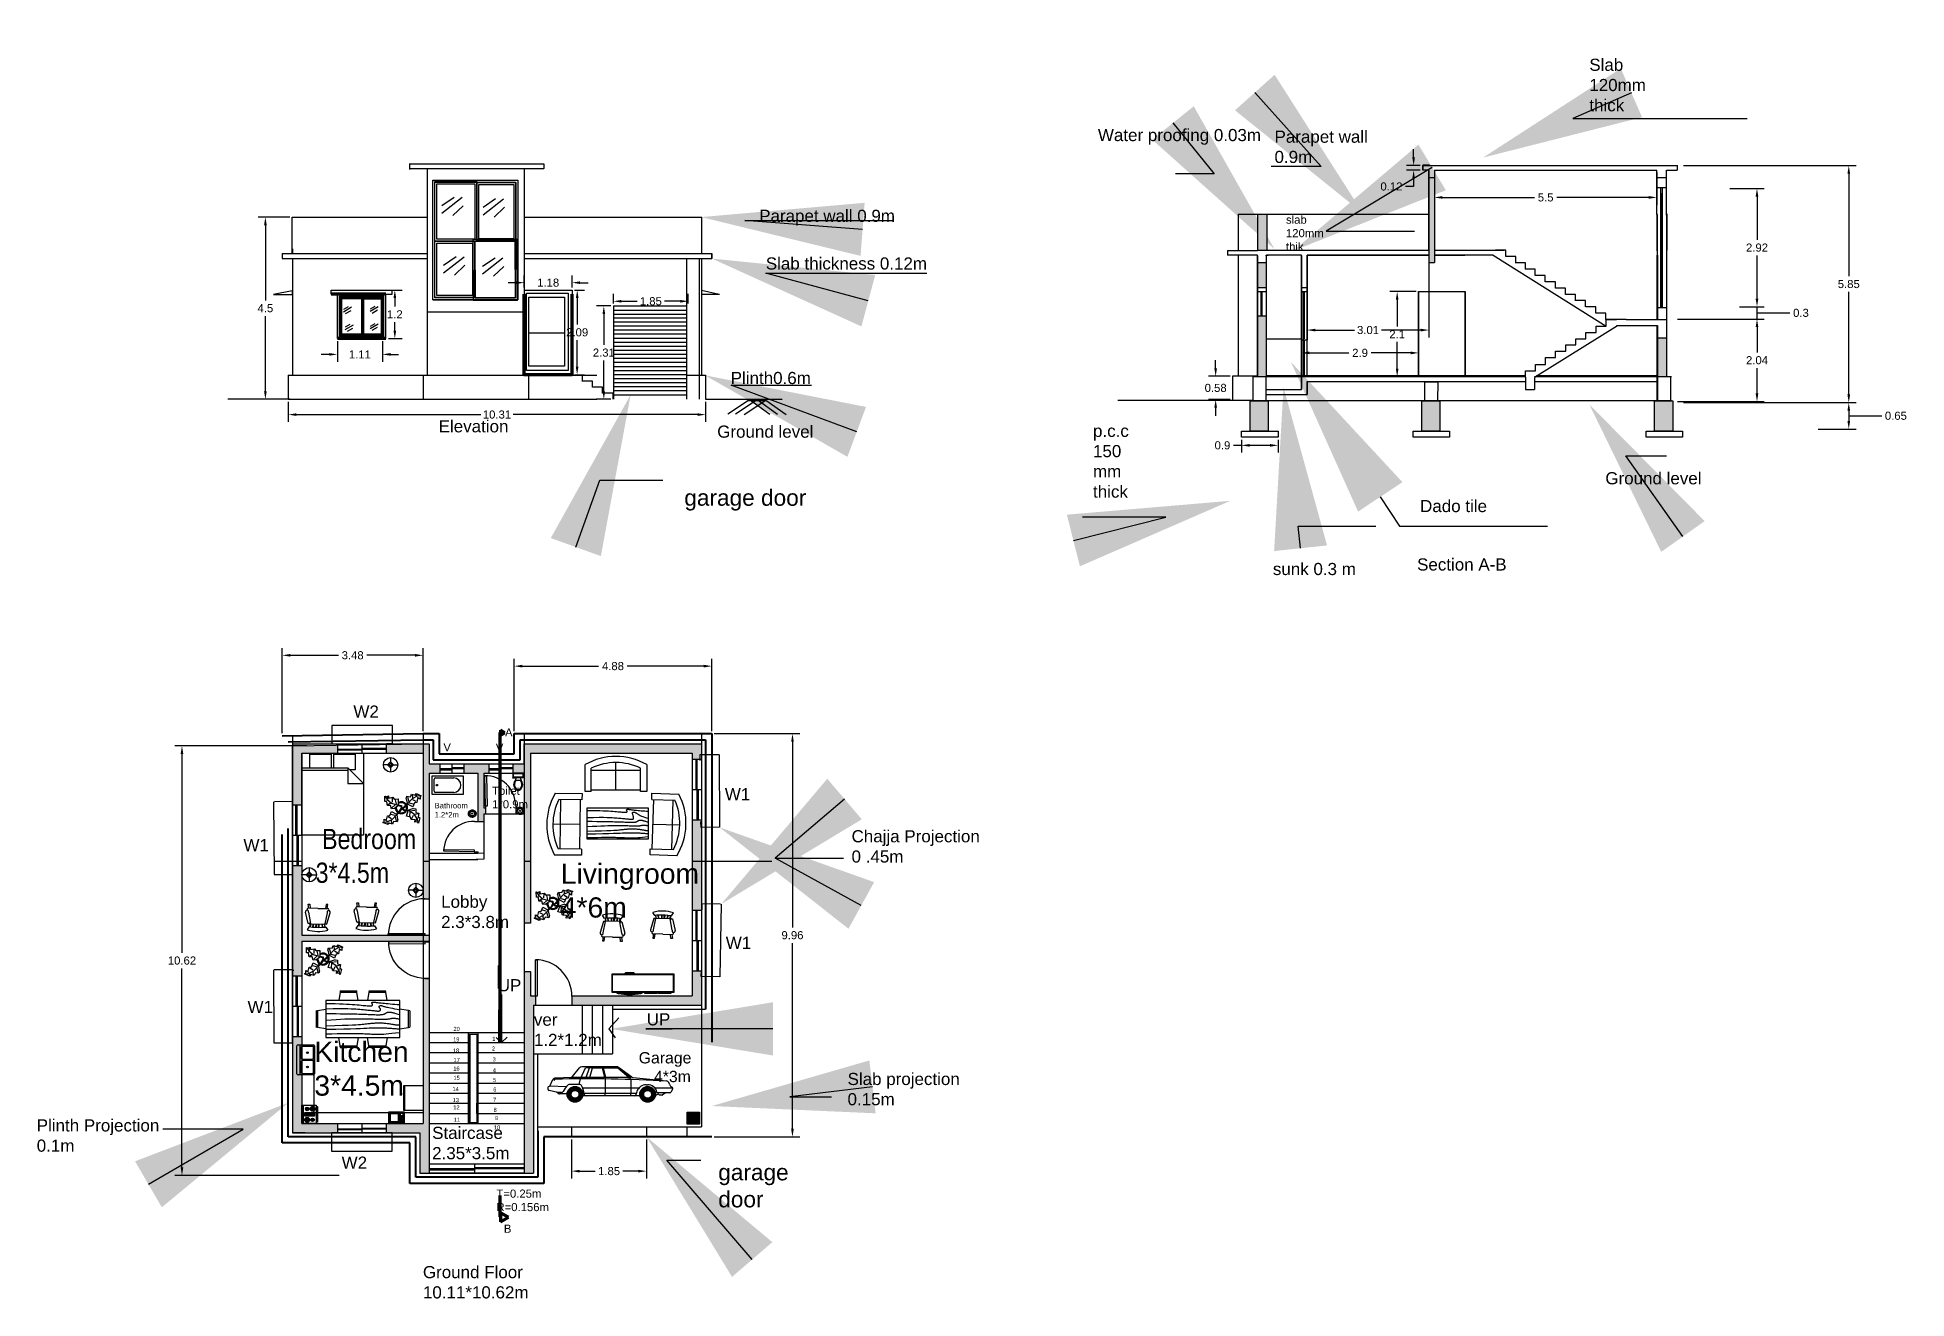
# Model space of a CAD drawing. Header units: metres. Extents: x 1887 to 3798, y 1851 to 3726.
# Drawn here: x 1887.36 to 1933.54, y 1851.13 to 1882.28 of the extents above; entities outside this region: 2.
import ezdxf
from ezdxf import colors
from ezdxf.entities.mleader import LeaderData, LeaderLine
from ezdxf.math import Vec2, Vec3

# ---------------------------------------------------------------- set-up
doc = ezdxf.new("R2010")
doc.units = ezdxf.units.M
doc.header["$LTSCALE"] = 0.6
doc.linetypes.add('HIDDEN2', pattern=[4.7625, 3.175, -1.5875])
doc.linetypes.add('HIDDENX2', pattern=[19.05, 12.7, -6.35])
doc.layers.get('0').update_dxf_attribs({"color": 252})
doc.layers.get('defpoints').update_dxf_attribs({"color": 9})
doc.layers.add('chajja', color=3, linetype='Continuous')
doc.layers.add('furniture', color=1, linetype='Continuous')
for name, color, linetype, plot in [('dim', 21, 'Continuous', False), ('door', 4, 'Continuous', False), ('hatch', 255, 'Continuous', False), ('plinth projection', 1, 'Continuous', False), ('stairs', 80, 'Continuous', False), ('text', 2, 'Continuous', False), ('wall', 7, 'Continuous', False), ('window', 240, 'Continuous', False)]:
    doc.layers.add(name, color=color, linetype=linetype, plot=plot)
doc.styles.get("Standard").update_dxf_attribs({"font": 'arial.ttf'})
doc.dimstyles.get("Standard").update_dxf_attribs({"dimtxt": 0.2, "dimasz": 0.2, "dimexe": 0.18, "dimexo": 0.0625, "dimgap": 0.09, "dimtad": 0, "dimtih": 1, "dimtoh": 1, "dimdsep": 46, "dimtxsty": 'Standard', "dimcen": 0.09, "dimadec": 0, "dimazin": 0, "dimtfac": 1, "dimtofl": 0, "dimtmove": 0, "dimatfit": 3, "dimfxl": 1, "dimtolj": 1, "dimtzin": 0, "dimarcsym": 0})
pattern_1 = [(0, (0, 0), (0, 6.985), [5.08, -1.905]), (90, (0, 0), (-6.985, 4e-16), [5.08, -1.905])]

msp = doc.modelspace()

# ---------------------------------------------------------------- texts
at = {"layer": 'hatch', "attachment_point": 1}
for s, width, heights, insert, char_height in [('Slab 120mm thick', 1.67661, [0], (1925.7, 1881.754), 0.3), ('Water proofing 0.03m ', 3.85821, [0], (1913.56, 1880.018), 0.3), ('Parapet wall 0.9m ', 2.88859, [0], (1917.923, 1879.978), 0.3), ('slab 120mm thik\\P  ', 0.46461, [0], (1918.206, 1877.878), 0.2), ('p.c.c 150 mm thick\\P ', 1.4544, [0], (1913.439, 1872.711), 0.3), ('Ground level', 4.46421, [0], (1926.096, 1871.54), 0.3), ('Dado tile', 3.87841, [0], (1921.519, 1870.854), 0.3), ('{\\C40;\\c3266552;Section A-B}', 5.01259, [1.067], (1921.445, 1869.411), 0.3), ('sunk 0.3 m', 2.929, [0], (1917.883, 1869.299), 0.3)]:
    msp.add_mtext_dynamic_manual_height_columns(s, width=width, gutter_width=12.5, heights=heights, dxfattribs=dict(at, insert=insert, char_height=char_height))
at = {"layer": 'stairs', "color": 4, "linetype": 'HIDDENX2', "insert": (1898.593, 1863.771), "char_height": 0.2, "attachment_point": 1}
msp.add_mtext_dynamic_manual_height_columns('Toilet\\P1*0.9m', width=0.30188, gutter_width=12.5, heights=[0], dxfattribs=at)
at = {"layer": 'text', "attachment_point": 1}
for s, width, gutter_width, insert, char_height in [('Parapet wall 0.9m\\P ', 4.05759, 12.5, (1905.192, 1878.023), 0.3), ('Slab thickness 0.12m', 4.02487, 12.5, (1905.355, 1876.846), 0.3), ('Plinth0.6m', 3.76309, 12.5, (1904.488, 1874.017), 0.3), ('Elevation', 3.56675, 12.5, (1897.273, 1872.824), 0.3), ('Ground level', 2.9115, 12.5, (1904.155, 1872.692), 0.3), ('4*3m', 0.46739, 8.732, (1902.593, 1856.753), 0.2794), ('garage door', 0.74761, 12.5, (1904.18, 1854.447), 0.4)]:
    msp.add_mtext_dynamic_manual_height_columns(s, width=width, gutter_width=gutter_width, heights=[0], dxfattribs=dict(at, insert=insert, char_height=char_height))
for s, insert, char_height in [('garage door', (1903.342, 1871.111), 0.4), ('Garage', (1902.215, 1857.215), 0.2794)]:
    msp.add_mtext(s, dxfattribs=dict(at, insert=insert, char_height=char_height))
at = {"layer": 'text', "linetype": 'HIDDENX2', "attachment_point": 1}
for s, width, gutter_width, heights, insert, char_height in [('W2', 1.63223, 12.5, [0], (1895.167, 1865.777), 0.3), ('V ', 0.23659, 12.5, [0], (1897.39, 1864.845), 0.2), ('V', 0.43202, 12.5, [0], (1898.685, 1864.836), 0.2), ('Bathroom\\P1.2*2m', 0.94826, 8.46, [0.845], (1897.172, 1863.372), 0.1354), ('W1', 2.43615, 12.5, [0], (1904.343, 1863.737), 0.3), ('W1', 2.43615, 12.5, [0], (1892.45, 1862.477), 0.3), ('{\\fArial Narrow|b0|i0|c0|p34; Bedroom\\P3*4.5m }', 2.5, 12.5, [0], (1894.234, 1862.73), 0.5), ('Livingroom\\P4*6m', 2.54587, 12.5, [0], (1900.29, 1861.872), 0.5), ('Lobby\\P2.3*3.8m', 1.21264, 12.5, [0], (1897.334, 1861.08), 0.3), ('W1', 2.43615, 12.5, [0], (1904.366, 1860.065), 0.3), ('W1', 0.43532, 12.5, [0], (1892.552, 1858.481), 0.3), ('ver\\P1.2*1.2m', 0.58532, 12.5, [0], (1899.626, 1858.167), 0.3), ('Kitchen\\P3*4.5m', 1.10751, 12.5, [0], (1894.202, 1857.473), 0.5), ('Staircase\\P2.35*3.5m', 0.95647, 12.5, [0], (1897.112, 1855.37), 0.3), ('W2 ', 24.83336, 12.5, [0], (1894.876, 1854.635), 0.3), ('T=0.25m\\PR=0.156m', 2.51961, 12.5, [0], (1898.701, 1853.82), 0.2)]:
    msp.add_mtext_dynamic_manual_height_columns(s, width=width, gutter_width=gutter_width, heights=heights, dxfattribs=dict(at, insert=insert, char_height=char_height))
at = {"layer": 'text', "linetype": 'HIDDENX2', "lineweight": 30, "attachment_point": 1}
for s, width, heights, insert, char_height in [('Chajja Projection\\P0 .45m', 3.93397, [0], (1907.474, 1862.697), 0.3), ('UP', 0.52883, [0], (1898.734, 1859.017), 0.3), ('20', 0.42585, [0], (1897.639, 1857.839), 0.1), ('UP', 0.4819, [0], (1902.413, 1858.175), 0.3), ('19', 0.01646, [0], (1897.63, 1857.578), 0.1), ('1', 0.21813, [0], (1898.597, 1857.593), 0.1), ('18', 0.19343, [0], (1897.626, 1857.304), 0.1), ('17', 0.15228, [0], (1897.64, 1857.07), 0.1), ('2', 0.14404, [0], (1898.589, 1857.354), 0.1), ('3', 0.12758, [0], (1898.605, 1857.088), 0.1), ('16', 0.25517, [0.158], (1897.635, 1856.859), 0.1), ('15', 0.32513, [0], (1897.639, 1856.631), 0.1), ('4', 0.13993, [0], (1898.609, 1856.818), 0.1), ('5', 0.18521, [0], (1898.613, 1856.578), 0.1), ('Slab projection\\P0.15m ', 2.8839, [1.013], (1907.375, 1856.702), 0.3), ('14', 0.1852, [0], (1897.614, 1856.352), 0.1), ('13', 0.35394, [0], (1897.618, 1856.079), 0.1), ('7', 0.32925, [0], (1898.618, 1856.088), 0.1), ('6', 0.24282, [0], (1898.622, 1856.342), 0.1), ('Plinth Projection\\P0.1m', 3.56166, [1.005], (1887.343, 1855.555), 0.3), ('12', 0.24693, [0], (1897.634, 1855.899), 0.1), ('11', 0.15639, [0], (1897.643, 1855.596), 0.1), ('8', 0.20578, [0], (1898.63, 1855.84), 0.1), ('9', 0.27986, [0], (1898.663, 1855.635), 0.1), ('10', 0.26751, [0], (1898.638, 1855.405), 0.1), ('Ground Floor 10.11*10.62m\\P ', 3.84591, [0], (1896.884, 1851.931), 0.3)]:
    msp.add_mtext_dynamic_manual_height_columns(s, width=width, gutter_width=12.5, heights=heights, dxfattribs=dict(at, insert=insert, char_height=char_height))
at = {"layer": 'wall', "color": 1, "linetype": 'HIDDENX2', "lineweight": 90, "char_height": 0.2, "attachment_point": 1}
for s, width, insert in [('{\\C2;A}', 0.2202, (1898.913, 1865.212)), ('{\\C2;B}', 1.32473, (1898.884, 1852.953))]:
    msp.add_mtext_dynamic_manual_height_columns(s, width=width, gutter_width=12.5, heights=[0], dxfattribs=dict(at, insert=insert))

# ---------------------------------------------------------------- blocks, each defined once
blk = doc.blocks.new('*U3')
for p, q in [((0, 0), (0, -100)), ((900, 0), (900, -100))]:
    blk.add_line(p, q)
blk.add_lwpolyline([(0, 0), (0, 900), (43.75, 900), (43.75, 0)], close=True)
blk.add_arc((0, 0), 900, 0, 90)
blk = doc.blocks.new('*U2')
for p, q in [((0, 0), (0, -100)), ((750, 0), (750, -100))]:
    blk.add_line(p, q)
blk.add_lwpolyline([(0, 0), (0, 750), (43.75, 750), (43.75, 0)], close=True)
blk.add_arc((0, 0), 750, 0, 90)
blk = doc.blocks.new('*U4')
for p, q in [((0, 0), (0, -100)), ((750, 0), (750, -100))]:
    blk.add_line(p, q)
blk.add_lwpolyline([(0, 0), (0, 750), (43.75, 750), (43.75, 0)], close=True)
blk.add_arc((0, 0), 750, 0, 90)
blk = doc.blocks.new('window1.2m')
at = {"layer": 'window'}
for p, q in [((-0.6, 0.202), (-0.6, -0.028)), ((-0.6, 0.075), (0.6, 0.075)), ((-0.6, 0.055), (0, 0.055)), ((0, 0.202), (0, -0.028)), ((0, 0.095), (0.6, 0.095)), ((0.6, 0.202), (0.6, -0.028))]:
    blk.add_line(p, q, dxfattribs=at)
blk = doc.blocks.new('window1.5m')
at = {"layer": 'window'}
for p, q in [((-0.115, 0.75), (0.115, 0.75)), ((-0.03, 0.75), (-0.03, 0)), ((0, 0.75), (0, -0.75)), ((-0.115, 0), (0.115, 0)), ((0.03, 0), (0.03, -0.75)), ((-0.115, -0.75), (0.115, -0.75))]:
    blk.add_line(p, q, dxfattribs=at)
blk = doc.blocks.new('ventilators0.6m')
at = {"layer": 'window'}
for p, q in [((-0.3, 0.145), (-0.3, -0.085)), ((-0.3, 0.03), (0.3, 0.03)), ((-0.3, 0), (0, 0)), ((0, 0.145), (0, -0.085)), ((0, 0.06), (0.3, 0.06)), ((0.3, 0.145), (0.3, -0.085))]:
    blk.add_line(p, q, dxfattribs=at)
blk = doc.blocks.new('*D9')
at = {"layer": 'defpoints', "color": 0, "linetype": 'HIDDENX2', "transparency": 16777216}
for p in [(1890.931, 1864.783), (1894.081, 1864.783), (1894.876, 1854.168)]:
    blk.add_point(p, dxfattribs=at)
at = {"layer": 'dim', "color": 0, "linetype": 'HIDDENX2', "lineweight": -2, "transparency": 16777216}
for p, q in [((1894.019, 1864.783), (1890.751, 1864.783)), ((1890.931, 1864.583), (1890.931, 1859.668)), ((1890.931, 1854.368), (1890.931, 1859.284)), ((1894.813, 1854.168), (1890.751, 1854.168))]:
    blk.add_line(p, q, dxfattribs=at)
at = {"layer": 'dim', "color": 0, "linetype": 'HIDDENX2', "transparency": 16777216}
for points in [[(1890.898, 1864.583), (1890.965, 1864.583), (1890.931, 1864.783)], [(1890.898, 1854.368), (1890.965, 1854.368), (1890.931, 1854.168)]]:
    blk.add_solid(points, dxfattribs=at)
at = {"layer": 'dim', "color": 0, "linetype": 'HIDDENX2', "transparency": 16777216, "insert": (1890.931, 1859.476), "char_height": 0.2, "attachment_point": 5}
blk.add_mtext('\\A1;10.62', dxfattribs=at)
blk = doc.blocks.new('*D11')
at = {"layer": 'defpoints', "color": 0, "transparency": 16777216}
for p in [(1916.887, 1873.909), (1916.469, 1873.333), (1916.887, 1873.333)]:
    blk.add_point(p, dxfattribs=at)
at = {"layer": 'dim', "color": 0, "lineweight": -2, "transparency": 16777216}
for p, q in [((1916.469, 1874.109), (1916.469, 1874.309)), ((1916.825, 1873.909), (1916.289, 1873.909)), ((1916.825, 1873.333), (1916.289, 1873.333)), ((1916.469, 1873.133), (1916.469, 1872.933))]:
    blk.add_line(p, q, dxfattribs=at)
at = {"layer": 'dim', "color": 0, "transparency": 16777216}
for points in [[(1916.436, 1874.109), (1916.502, 1874.109), (1916.469, 1873.909)], [(1916.436, 1873.133), (1916.502, 1873.133), (1916.469, 1873.333)]]:
    blk.add_solid(points, dxfattribs=at)
at = {"layer": 'dim', "color": 0, "transparency": 16777216, "insert": (1916.469, 1873.621), "char_height": 0.2, "attachment_point": 5}
blk.add_mtext('\\A1;0.58', dxfattribs=at)
blk = doc.blocks.new('*D12')
at = {"layer": 'defpoints', "color": 0, "transparency": 16777216}
for p in [(1917.11, 1872.402), (1917.11, 1872.203), (1918.01, 1872.402)]:
    blk.add_point(p, dxfattribs=at)
at = {"layer": 'dim', "color": 0, "lineweight": -2, "transparency": 16777216}
for p, q in [((1917.11, 1872.203), (1916.91, 1872.203)), ((1917.11, 1872.34), (1917.11, 1872.023)), ((1917.81, 1872.203), (1917.31, 1872.203)), ((1918.01, 1872.34), (1918.01, 1872.023))]:
    blk.add_line(p, q, dxfattribs=at)
at = {"layer": 'dim', "color": 0, "transparency": 16777216}
for points in [[(1917.31, 1872.236), (1917.31, 1872.169), (1917.11, 1872.203)], [(1917.81, 1872.236), (1917.81, 1872.169), (1918.01, 1872.203)]]:
    blk.add_solid(points, dxfattribs=at)
at = {"layer": 'dim', "color": 0, "transparency": 16777216, "insert": (1916.637, 1872.203), "char_height": 0.2, "attachment_point": 5}
blk.add_mtext('\\A1;0.9', dxfattribs=at)
blk = doc.blocks.new('*D13')
at = {"layer": 'defpoints', "color": 0, "transparency": 16777216}
for p in [(1927.815, 1875.324), (1927.815, 1873.285), (1929.843, 1873.285)]:
    blk.add_point(p, dxfattribs=at)
at = {"layer": 'dim', "color": 0, "lineweight": -2, "transparency": 16777216}
for p, q in [((1927.877, 1875.324), (1930.023, 1875.324)), ((1929.843, 1875.124), (1929.843, 1874.497)), ((1929.843, 1873.485), (1929.843, 1874.113)), ((1927.877, 1873.285), (1930.023, 1873.285))]:
    blk.add_line(p, q, dxfattribs=at)
at = {"layer": 'dim', "color": 0, "transparency": 16777216}
for points in [[(1929.809, 1875.124), (1929.876, 1875.124), (1929.843, 1875.324)], [(1929.809, 1873.485), (1929.876, 1873.485), (1929.843, 1873.285)]]:
    blk.add_solid(points, dxfattribs=at)
at = {"layer": 'dim', "color": 0, "transparency": 16777216, "insert": (1929.843, 1874.305), "char_height": 0.2, "attachment_point": 5}
blk.add_mtext('\\A1;2.04', dxfattribs=at)
blk = doc.blocks.new('*D14')
at = {"layer": 'defpoints', "color": 0, "transparency": 16777216}
for p in [(1929.352, 1875.627), (1929.843, 1875.627), (1927.815, 1875.324)]:
    blk.add_point(p, dxfattribs=at)
at = {"layer": 'dim', "color": 0, "lineweight": -2, "transparency": 16777216}
for p, q in [((1929.843, 1875.827), (1929.843, 1876.027)), ((1929.414, 1875.627), (1930.023, 1875.627)), ((1929.843, 1875.324), (1929.843, 1875.627)), ((1929.843, 1875.475), (1930.477, 1875.475)), ((1930.477, 1875.475), (1930.657, 1875.475)), ((1927.877, 1875.324), (1930.023, 1875.324)), ((1929.843, 1875.124), (1929.843, 1874.924))]:
    blk.add_line(p, q, dxfattribs=at)
at = {"layer": 'dim', "color": 0, "transparency": 16777216}
for points in [[(1929.809, 1875.827), (1929.876, 1875.827), (1929.843, 1875.627)], [(1929.809, 1875.124), (1929.876, 1875.124), (1929.843, 1875.324)]]:
    blk.add_solid(points, dxfattribs=at)
at = {"layer": 'dim', "color": 0, "transparency": 16777216, "insert": (1930.929, 1875.475), "char_height": 0.2, "attachment_point": 5}
blk.add_mtext('\\A1;0.3', dxfattribs=at)
blk = doc.blocks.new('*D15')
at = {"layer": 'defpoints', "color": 0, "transparency": 16777216}
for p in [(1929.112, 1878.547), (1929.843, 1878.547), (1929.352, 1875.627)]:
    blk.add_point(p, dxfattribs=at)
at = {"layer": 'dim', "color": 0, "lineweight": -2, "transparency": 16777216}
for p, q in [((1929.175, 1878.547), (1930.023, 1878.547)), ((1929.843, 1878.347), (1929.843, 1877.279)), ((1929.843, 1875.827), (1929.843, 1876.895)), ((1929.414, 1875.627), (1930.023, 1875.627))]:
    blk.add_line(p, q, dxfattribs=at)
at = {"layer": 'dim', "color": 0, "transparency": 16777216}
for points in [[(1929.809, 1878.347), (1929.876, 1878.347), (1929.843, 1878.547)], [(1929.809, 1875.827), (1929.876, 1875.827), (1929.843, 1875.627)]]:
    blk.add_solid(points, dxfattribs=at)
at = {"layer": 'dim', "color": 0, "transparency": 16777216, "insert": (1929.843, 1877.087), "char_height": 0.2, "attachment_point": 5}
blk.add_mtext('\\A1;2.92', dxfattribs=at)
blk = doc.blocks.new('*D16')
at = {"layer": 'defpoints', "color": 0, "transparency": 16777216}
for p in [(1927.966, 1879.113), (1927.966, 1873.26), (1932.11, 1873.26)]:
    blk.add_point(p, dxfattribs=at)
at = {"layer": 'dim', "color": 0, "lineweight": -2, "transparency": 16777216}
for p, q in [((1928.028, 1879.113), (1932.29, 1879.113)), ((1932.11, 1878.913), (1932.11, 1876.379)), ((1932.11, 1873.46), (1932.11, 1875.995)), ((1928.028, 1873.26), (1932.29, 1873.26))]:
    blk.add_line(p, q, dxfattribs=at)
at = {"layer": 'dim', "color": 0, "transparency": 16777216}
for points in [[(1932.077, 1878.913), (1932.144, 1878.913), (1932.11, 1879.113)], [(1932.077, 1873.46), (1932.144, 1873.46), (1932.11, 1873.26)]]:
    blk.add_solid(points, dxfattribs=at)
at = {"layer": 'dim', "color": 0, "transparency": 16777216, "insert": (1932.11, 1876.187), "char_height": 0.2, "attachment_point": 5}
blk.add_mtext('\\A1;5.85', dxfattribs=at)
blk = doc.blocks.new('*D17')
at = {"layer": 'defpoints', "color": 0, "transparency": 16777216}
for p in [(1927.966, 1873.26), (1931.291, 1872.605), (1932.11, 1872.605)]:
    blk.add_point(p, dxfattribs=at)
at = {"layer": 'dim', "color": 0, "lineweight": -2, "transparency": 16777216}
for p, q in [((1928.028, 1873.26), (1932.29, 1873.26)), ((1931.354, 1872.605), (1932.29, 1872.605)), ((1932.11, 1873.06), (1932.11, 1872.805)), ((1932.11, 1872.933), (1932.744, 1872.933)), ((1932.744, 1872.933), (1932.924, 1872.933))]:
    blk.add_line(p, q, dxfattribs=at)
at = {"layer": 'dim', "color": 0, "transparency": 16777216}
for points in [[(1932.077, 1873.06), (1932.144, 1873.06), (1932.11, 1873.26)], [(1932.077, 1872.805), (1932.144, 1872.805), (1932.11, 1872.605)]]:
    blk.add_solid(points, dxfattribs=at)
at = {"layer": 'dim', "color": 0, "transparency": 16777216, "insert": (1933.274, 1872.933), "char_height": 0.2, "attachment_point": 5}
blk.add_mtext('\\A1;0.65', dxfattribs=at)
blk = doc.blocks.new('*D18')
at = {"layer": 'defpoints', "color": 0, "transparency": 16777216}
for p in [(1920.953, 1876), (1921.486, 1876), (1921.486, 1873.898)]:
    blk.add_point(p, dxfattribs=at)
at = {"layer": 'dim', "color": 0, "lineweight": -2, "transparency": 16777216}
for p, q in [((1921.423, 1876), (1920.773, 1876)), ((1920.953, 1875.8), (1920.953, 1875.139)), ((1920.953, 1874.098), (1920.953, 1874.759)), ((1921.423, 1873.898), (1920.773, 1873.898))]:
    blk.add_line(p, q, dxfattribs=at)
at = {"layer": 'dim', "color": 0, "transparency": 16777216}
for points in [[(1920.92, 1875.8), (1920.986, 1875.8), (1920.953, 1876)], [(1920.92, 1874.098), (1920.986, 1874.098), (1920.953, 1873.898)]]:
    blk.add_solid(points, dxfattribs=at)
at = {"layer": 'dim', "color": 0, "transparency": 16777216, "insert": (1920.953, 1874.949), "char_height": 0.2, "attachment_point": 5}
blk.add_mtext('\\A1;2.1', dxfattribs=at)
blk = doc.blocks.new('*D19')
at = {"layer": 'defpoints', "color": 0, "transparency": 16777216}
for p in [(1921.486, 1874.487), (1918.587, 1873.932), (1921.486, 1873.932)]:
    blk.add_point(p, dxfattribs=at)
at = {"layer": 'dim', "color": 0, "lineweight": -2, "transparency": 16777216}
for p, q in [((1918.587, 1873.995), (1918.587, 1874.667)), ((1918.787, 1874.487), (1919.762, 1874.487)), ((1921.286, 1874.487), (1920.31, 1874.487)), ((1921.486, 1873.995), (1921.486, 1874.667))]:
    blk.add_line(p, q, dxfattribs=at)
at = {"layer": 'dim', "color": 0, "transparency": 16777216}
for points in [[(1918.787, 1874.52), (1918.787, 1874.453), (1918.587, 1874.487)], [(1921.286, 1874.52), (1921.286, 1874.453), (1921.486, 1874.487)]]:
    blk.add_solid(points, dxfattribs=at)
at = {"layer": 'dim', "color": 0, "transparency": 16777216, "insert": (1920.036, 1874.487), "char_height": 0.2, "attachment_point": 5}
blk.add_mtext('\\A1;2.9', dxfattribs=at)
blk = doc.blocks.new('*D20')
at = {"layer": 'defpoints', "color": 0, "transparency": 16777216}
for p in [(1918.728, 1876.901), (1921.737, 1876.901), (1918.728, 1875.051)]:
    blk.add_point(p, dxfattribs=at)
at = {"layer": 'dim', "color": 0, "lineweight": -2, "transparency": 16777216}
for p, q in [((1918.728, 1876.838), (1918.728, 1874.871)), ((1921.737, 1876.838), (1921.737, 1874.871)), ((1918.928, 1875.051), (1919.902, 1875.051)), ((1921.537, 1875.051), (1920.563, 1875.051))]:
    blk.add_line(p, q, dxfattribs=at)
at = {"layer": 'dim', "color": 0, "transparency": 16777216}
for points in [[(1918.928, 1875.084), (1918.928, 1875.018), (1918.728, 1875.051)], [(1921.537, 1875.084), (1921.537, 1875.018), (1921.737, 1875.051)]]:
    blk.add_solid(points, dxfattribs=at)
at = {"layer": 'dim', "color": 0, "transparency": 16777216, "insert": (1920.233, 1875.051), "char_height": 0.2, "attachment_point": 5}
blk.add_mtext('\\A1;3.01', dxfattribs=at)
blk = doc.blocks.new('*D21')
at = {"layer": 'defpoints', "color": 0, "transparency": 16777216}
for p in [(1921.587, 1879.118), (1921.36, 1878.997), (1921.587, 1878.997)]:
    blk.add_point(p, dxfattribs=at)
at = {"layer": 'dim', "color": 0, "lineweight": -2, "transparency": 16777216}
for p, q in [((1921.525, 1879.118), (1921.18, 1879.118)), ((1921.36, 1879.318), (1921.36, 1879.518)), ((1921.525, 1878.997), (1921.18, 1878.997)), ((1921.36, 1878.797), (1921.36, 1878.597)), ((1921.36, 1878.597), (1921.16, 1878.597))]:
    blk.add_line(p, q, dxfattribs=at)
at = {"layer": 'dim', "color": 0, "transparency": 16777216}
for points in [[(1921.327, 1879.318), (1921.393, 1879.318), (1921.36, 1879.118)], [(1921.327, 1878.797), (1921.393, 1878.797), (1921.36, 1878.997)]]:
    blk.add_solid(points, dxfattribs=at)
at = {"layer": 'dim', "color": 0, "transparency": 16777216, "insert": (1920.811, 1878.597), "char_height": 0.2, "attachment_point": 5}
blk.add_mtext('\\A1;0.12', dxfattribs=at)
blk = doc.blocks.new('*D22')
at = {"layer": 'defpoints', "color": 0, "transparency": 16777216}
for p in [(1921.873, 1879.001), (1927.369, 1879.001), (1927.369, 1878.327)]:
    blk.add_point(p, dxfattribs=at)
at = {"layer": 'dim', "color": 0, "lineweight": -2, "transparency": 16777216}
for p, q in [((1921.873, 1878.939), (1921.873, 1878.147)), ((1927.369, 1878.939), (1927.369, 1878.147)), ((1922.073, 1878.327), (1924.348, 1878.327)), ((1927.169, 1878.327), (1924.894, 1878.327))]:
    blk.add_line(p, q, dxfattribs=at)
at = {"layer": 'dim', "color": 0, "transparency": 16777216}
for points in [[(1922.073, 1878.36), (1922.073, 1878.294), (1921.873, 1878.327)], [(1927.169, 1878.36), (1927.169, 1878.294), (1927.369, 1878.327)]]:
    blk.add_solid(points, dxfattribs=at)
at = {"layer": 'dim', "color": 0, "transparency": 16777216, "insert": (1924.621, 1878.327), "char_height": 0.2, "attachment_point": 5}
blk.add_mtext('\\A1;5.5', dxfattribs=at)
blk = doc.blocks.new('*D23')
at = {"layer": 'defpoints', "color": 0, "transparency": 16777216}
for p in [(1904.019, 1865.082), (1904.019, 1855.122), (1906.013, 1855.122)]:
    blk.add_point(p, dxfattribs=at)
at = {"layer": 'dim', "color": 0, "lineweight": -2, "transparency": 16777216}
for p, q in [((1904.082, 1865.082), (1906.194, 1865.082)), ((1906.014, 1864.882), (1906.014, 1860.294)), ((1906.013, 1855.322), (1906.014, 1859.91)), ((1904.081, 1855.122), (1906.193, 1855.122))]:
    blk.add_line(p, q, dxfattribs=at)
at = {"layer": 'dim', "color": 0, "transparency": 16777216}
for points in [[(1905.981, 1864.882), (1906.047, 1864.882), (1906.014, 1865.082)], [(1905.98, 1855.322), (1906.047, 1855.322), (1906.013, 1855.122)]]:
    blk.add_solid(points, dxfattribs=at)
at = {"layer": 'dim', "color": 0, "transparency": 16777216, "insert": (1906.014, 1860.102), "char_height": 0.2, "attachment_point": 5}
blk.add_mtext('\\A1;9.96', dxfattribs=at)
blk = doc.blocks.new('*D24')
at = {"layer": 'defpoints', "color": 0, "transparency": 16777216}
for p in [(1904.019, 1866.749), (1899.139, 1865.082), (1904.019, 1865.082)]:
    blk.add_point(p, dxfattribs=at)
at = {"layer": 'dim', "color": 0, "lineweight": -2, "transparency": 16777216}
for p, q in [((1899.139, 1865.145), (1899.139, 1866.929)), ((1899.339, 1866.749), (1901.225, 1866.749)), ((1903.819, 1866.749), (1901.933, 1866.749)), ((1904.019, 1865.145), (1904.019, 1866.929))]:
    blk.add_line(p, q, dxfattribs=at)
at = {"layer": 'dim', "color": 0, "transparency": 16777216}
for points in [[(1899.339, 1866.783), (1899.339, 1866.716), (1899.139, 1866.749)], [(1903.819, 1866.783), (1903.819, 1866.716), (1904.019, 1866.749)]]:
    blk.add_solid(points, dxfattribs=at)
at = {"layer": 'dim', "color": 0, "transparency": 16777216, "insert": (1901.579, 1866.749), "char_height": 0.2, "attachment_point": 5}
blk.add_mtext('\\A1;4.88', dxfattribs=at)
blk = doc.blocks.new('*D25')
at = {"layer": 'defpoints', "color": 0, "transparency": 16777216}
for p in [(1896.887, 1867.017), (1893.409, 1865.029), (1896.887, 1865.082)]:
    blk.add_point(p, dxfattribs=at)
at = {"layer": 'dim', "color": 0, "lineweight": -2, "transparency": 16777216}
for p, q in [((1893.409, 1865.092), (1893.409, 1867.197)), ((1896.887, 1865.145), (1896.887, 1867.197)), ((1893.609, 1867.017), (1894.798, 1867.017)), ((1896.687, 1867.017), (1895.498, 1867.017))]:
    blk.add_line(p, q, dxfattribs=at)
at = {"layer": 'dim', "color": 0, "transparency": 16777216}
for points in [[(1893.609, 1867.05), (1893.609, 1866.983), (1893.409, 1867.017)], [(1896.687, 1867.05), (1896.687, 1866.983), (1896.887, 1867.017)]]:
    blk.add_solid(points, dxfattribs=at)
at = {"layer": 'dim', "color": 0, "transparency": 16777216, "insert": (1895.148, 1867.017), "char_height": 0.2, "attachment_point": 5}
blk.add_mtext('\\A1;3.48', dxfattribs=at)
blk = doc.blocks.new('Refrigerator-2 door - 36 in top')
for p, q in [((0, -26.999999), (36, -26.999999)), ((12, -26.999999), (12, -28.999999)), ((11, -27.999999), (11, -28.999999)), ((11, -28.999999), (13, -28.999999)), ((13, -28.999999), (13, -27.999999))]:
    blk.add_line(p, q)
blk.add_lwpolyline([(0, -27.999999), (0, 0), (36, 0), (36, -27.999999)], close=True)
blk = doc.blocks.new('Sink-double - 36 in top')
for p, q in [((-18, -4), (18, -4)), ((-0.75, -18.5), (-0.75, -6.5)), ((0.75, -6.5), (0.75, -18.5))]:
    blk.add_line(p, q)
for points in [[(-16.5, 0), (16.5, 0)], [(-18, -19.5), (-18, -1.5)], [(-16.5, -18.5), (-16.5, -6.5)], [(16.5, -21), (-16.5, -21)], [(-15.5, -5.5), (-1.75, -5.5)], [(-1.75, -19.5), (-15.5, -19.5)], [(1.75, -5.5), (15.5, -5.5)], [(15.5, -19.5), (1.75, -19.5)], [(16.5, -6.5), (16.5, -18.5)], [(18, -1.5), (18, -19.5)]]:
    blk.add_lwpolyline(points)
for centre, radius in [((-8.5, -12.5), 1), ((-8.5, -12.5), 0.5), ((8.5, -12.5), 1), ((8.5, -12.5), 0.5)]:
    blk.add_circle(centre, radius)
for centre, radius, start, end in [((-16.5, -1.5), 1.5, 90, 180), ((16.5, -1.5), 1.5, 0, 90), ((-16.5, -19.5), 1.5, 180, 270), ((-15.5, -6.5), 1, 90, 180), ((-15.5, -18.5), 1, 180, 270), ((-1.75, -6.5), 1, 0, 90), ((-1.75, -18.5), 1, 270, 0), ((1.75, -6.5), 1, 90, 180), ((1.75, -18.5), 1, 180, 270), ((15.5, -6.5), 1, 0, 90), ((15.5, -18.5), 1, 270, 0), ((16.5, -19.5), 1.5, 270, 0)]:
    blk.add_arc(centre, radius, start, end)
blk = doc.blocks.new('Microwave')
for p, q in [((18, 10), (22, 10)), ((22, 9), (18, 9)), ((18, 8), (22, 8)), ((22, 7), (18, 7)), ((20, 6), (18, 6)), ((19, 7), (19, 11)), ((19, 6), (19, 7)), ((20, 11), (20, 7)), ((20, 7), (20, 6)), ((21, 7), (21, 11))]:
    blk.add_line(p, q)
for points in [[(0, 0), (0, 18), (24, 18), (24, 0)], [(1, 1), (1, 17), (16, 17), (16, 1)], [(2.5, 2.5), (2.5, 15.5), (14.5, 15.5), (14.5, 2.5)], [(17, 1), (17, 17), (23, 17), (23, 1)], [(18, 12), (18, 16), (22, 16), (22, 12)], [(18, 2), (18, 11), (22, 11), (22, 2)], [(18.5, 4.5), (18.5, 5.5), (21.5, 5.5), (21.5, 4.5)], [(18.5, 3), (18.5, 4), (21.5, 4), (21.5, 3)]]:
    blk.add_lwpolyline(points, close=True)
blk = doc.blocks.new('Range-Oven - 30 in top')
for p, q in [((0, -3), (30, -3)), ((6, -24), (6, -25)), ((8, -25), (8, -24)), ((12, -6), (18, -6)), ((18, -20), (12, -20)), ((13, -20), (13, -6)), ((14, -6), (14, -20)), ((15, -20), (15, -6)), ((16, -6), (16, -20)), ((17, -20), (17, -6)), ((22, -25), (22, -24)), ((24, -24), (24, -25))]:
    blk.add_line(p, q)
for points in [[(0, -24), (0, 0), (30, 0), (30, -24)], [(2, -26), (2, -25), (28, -25), (28, -26)], [(12, -21), (12, -5), (18, -5), (18, -21)]]:
    blk.add_lwpolyline(points, close=True)
for centre, radius in [((6, -9), 4), ((6, -9), 3), ((6, -18), 3), ((6, -9), 2), ((6, -18), 2), ((6, -9), 1), ((6, -18), 1), ((24, -18), 4), ((24, -9), 3), ((24, -18), 3), ((24, -9), 2), ((24, -18), 2), ((24, -9), 1), ((24, -18), 1)]:
    blk.add_circle(centre, radius)
blk = doc.blocks.new('Toilet - top')
for p, q in [((-10, -8.5), (-8, -8.5)), ((-10, -9.5), (-10, -8.5)), ((-7, -9.5), (-10, -9.5)), ((-8, -8.5), (-8, -8)), ((-7, -8), (-7, -9.5)), ((-4, -8), (-6, -14)), ((4, -14), (-4, -14)), ((4, -8), (6, -14)), ((9.5, -6), (9.5, -2))]:
    blk.add_line(p, q)
blk.add_lwpolyline([(10.5, -8), (10.5, 0), (-10.5, 0), (-10.5, -8)], close=True)
for points in [[(-9.5, -2), (-9.5, -6)], [(8.5, -1), (-8.5, -1)], [(-8.5, -7), (8.5, -7)]]:
    blk.add_lwpolyline(points)
for centre, radius, start, end in [((-8.6, -1.9), 0.884, 81.8699, 188.1301), ((-8.6, -6.1), 0.884, 171.8699, 278.1301), ((3.5, -21.6), 12.2, 141.4691, 247.9714), ((4.2, -21.8), 11.3, 136.3677, 238.9468), ((0, -27.9), 4, 245.7318, 294.2682), ((0, -29), 4, 254.8605, 285.1395), ((-3.5, -21.6), 12.2, 292.0284, 38.5307), ((-4.2, -21.8), 11.3, 301.053, 43.6321), ((8.6, -1.9), 0.884, 351.8699, 98.1301), ((8.6, -6.1), 0.884, 261.8699, 8.1301)]:
    blk.add_arc(centre, radius, start, end)
blk = doc.blocks.new('Bath Tub - 26 x 60 in.')
for p, q in [((8, -18), (10, -18)), ((9, -17), (9, -19))]:
    blk.add_line(p, q)
blk.add_lwpolyline([(0, -36), (0, 0), (60, 0), (60, -36)], close=True)
for points in [[(4, -30), (4, -6)], [(6, -4), (42, -4)], [(42, -32), (6, -32)]]:
    blk.add_lwpolyline(points)
for radius in [1.5, 1]:
    blk.add_circle((9, -18), radius)
for centre, radius, start, end in [((5.75, -5.75), 1.77, 81.8699, 188.1301), ((5.75, -30.25), 1.77, 171.8699, 278.1301), ((42, -18), 14, 270, 90)]:
    blk.add_arc(centre, radius, start, end)
blk = doc.blocks.new('Sink - Oval top')
for p, q in [((-1, 0), (1, 0)), ((0, 1), (0, -1))]:
    blk.add_line(p, q)
at = {"linetype": 'Continuous'}
for points in [[(-12.2, 0.4, 0.117634), (-11.5, -3.4, 0.104469), (-8.9, -6.8, 0.090016), (-5.1, -9.1, 0.08192), (-0.3, -10, 0.08192), (4.5, -9.4, 0.090016), (8.4, -7.4, 0.104469), (11.2, -4.1, 0.117634), (12.2, -0.4, 0.117634), (11.5, 3.4, 0.104469), (8.9, 6.8, 0.090016), (5.1, 9.1, 0.08192), (0.3, 10, 0.08192), (-4.5, 9.4, 0.090016), (-8.4, 7.4, 0.104469), (-11.2, 4.1, 0.117634)], [(-11.3, 0.2, 0.118622), (-10.5, -3.3, 0.104678), (-8.1, -6.4, 0.089562), (-4.5, -8.4, 0.081185), (-0.1, -9.2, 0.081185), (4.3, -8.5, 0.089562), (7.9, -6.6, 0.104678), (10.4, -3.5, 0.118622), (11.3, -0.2, 0.118622), (10.5, 3.3, 0.104678), (8.1, 6.4, 0.089562), (4.5, 8.4, 0.081185), (0.1, 9.2, 0.081185), (-4.3, 8.5, 0.089562), (-7.9, 6.6, 0.104678), (-10.4, 3.5, 0.118622)], [(-7.4, 0.1, 0.118283), (-6.9, -2.2, 0.104607), (-5.3, -4.2, 0.089718), (-3, -5.5, 0.081436), (-0.1, -6, 0.081436), (2.8, -5.6, 0.089718), (5.2, -4.3, 0.104607), (6.9, -2.3, 0.118283), (7.4, -0.1, 0.118283), (6.9, 2.2, 0.104607), (5.3, 4.2, 0.089718), (3, 5.5, 0.081436), (0.1, 6, 0.081436), (-2.8, 5.6, 0.089718), (-5.2, 4.3, 0.104607), (-6.9, 2.3, 0.118283)]]:
    blk.add_lwpolyline(points, format="xyb", close=True, dxfattribs=at)
for radius in [1.5, 1]:
    blk.add_circle((0, 0), radius)
blk = doc.blocks.new('Bed - Queen')
at = {"linetype": 'Continuous'}
for p, q in [((0, -80.00003), (0, 0)), ((0, 0), (59.99999, 0)), ((59.99999, 0), (59.99999, -80.00003)), ((0, -14.4), (44.8, -14.4)), ((44.8, -16.8), (0, -16.8)), ((7.99999, -1.2), (28.79998, -1.2)), ((7.99999, -14.4), (7.99999, -1.2)), ((28.79998, -1.2), (28.79998, -14.4)), ((31.19999, -1.2), (51.99999, -1.2)), ((31.19999, -14.4), (31.19999, -1.2)), ((59.99999, -29.6), (44.8, -14.4)), ((44.8, -14.4), (44.8, -29.6)), ((51.99999, -16.4), (46.79936, -16.4)), ((51.99999, -1.2), (51.99999, -16.4)), ((44.8, -29.6), (59.99999, -29.6)), ((59.99999, -80.00003), (0, -80.00003))]:
    blk.add_line(p, q, dxfattribs=at)
blk = doc.blocks.new('Dining Set - 36 x 72 in.')
at = {"linetype": 'Continuous'}
for p, q in [((-22.2343, 26.00059), (-23.4847, 17.99762)), ((-22.2304, 26), (-5.7608, 26)), ((-22, 27.5), (-22.1562, 26.50042)), ((-5.8416, 26.5), (-22.1534, 26.5)), ((-22, 27.5), (-6, 27.5)), ((-5.8437, 26.49966), (-6, 27.5)), ((-4.5152, 17.99762), (-5.7655, 25.99926)), ((5.7657, 26.00059), (4.5153, 17.99762)), ((5.7696, 26), (22.2392, 26)), ((6, 27.5), (5.8438, 26.50042)), ((22.1584, 26.5), (5.8466, 26.5)), ((6, 27.5), (22, 27.5)), ((22.1563, 26.49966), (22, 27.5)), ((23.4848, 17.99762), (22.2345, 25.99926)), ((-45.5, 8), (-44.5004, 8.15617)), ((-45.5, 8), (-45.5, -8)), ((-44.5, -8.15843), (-44.5, 8.15338)), ((-44.0006, 8.23428), (-35.9976, 9.48474)), ((-44, 8.23041), (-44, -8.23915)), ((36, 18), (-36, 18)), ((-36, 18), (-36, -18)), ((44.0006, 8.23428), (35.9976, 9.48474)), ((36, -18), (36, 18)), ((44, 8.23041), (44, -8.23915)), ((44.5, -8.15843), (44.5, 8.15338)), ((45.5, 8), (44.5005, 8.15617)), ((45.5, 8), (45.5, -8)), ((-44.4997, -8.15631), (-45.5, -8)), ((-35.9976, -9.48476), (-43.9993, -8.2345)), ((-36, -18), (36, -18)), ((-22.2343, -26.0006), (-23.4847, -17.99762)), ((-4.5152, -17.99762), (-5.7655, -25.99928)), ((5.7657, -26.0006), (4.5153, -17.99762)), ((23.4848, -17.99762), (22.2345, -25.99928)), ((35.9976, -9.48476), (43.9993, -8.2345)), ((44.4997, -8.15631), (45.5, -8)), ((-22.2304, -26), (-5.7608, -26)), ((-22, -27.5), (-22.1562, -26.50044)), ((-5.8416, -26.5), (-22.1534, -26.5)), ((-22, -27.5), (-6, -27.5)), ((-5.8437, -26.49967), (-6, -27.5)), ((5.7696, -26), (22.2392, -26)), ((6, -27.5), (5.8438, -26.50044)), ((22.1584, -26.5), (5.8466, -26.5)), ((6, -27.5), (22, -27.5)), ((22.1563, -26.49967), (22, -27.5))]:
    blk.add_line(p, q, dxfattribs=at)
for points in [[(-36, 15), (-31.1772, 14.97754), (-26.8079, 14.91406), (-22.8538, 14.81543), (-19.276, 14.6875), (-16.0362, 14.53613), (-13.0957, 14.36718), (-10.4159, 14.18652), (-7.9583, 14), (-5.6904, 13.81315), (-3.6035, 13.63021), (-1.6954, 13.45508), (0.0365, 13.29166), (1.5945, 13.14388), (2.9811, 13.01562), (4.1988, 12.9108), (5.25, 12.83333), (6.1393, 12.78613), (6.8802, 12.76823), (7.4883, 12.77767), (7.9792, 12.8125), (8.3685, 12.87077), (8.6719, 12.95052), (8.9049, 13.0498), (9.0833, 13.16666), (9.2205, 13.29899), (9.3216, 13.44401), (9.3895, 13.59879), (9.4271, 13.76041), (9.4373, 13.92594), (9.4232, 14.09245), (9.3875, 14.257), (9.3333, 14.41666), (9.2638, 14.56917), (9.1836, 14.71484), (9.0975, 14.85465), (9.0104, 14.98958), (8.9272, 15.1206), (8.8529, 15.2487), (8.7922, 15.37483), (8.75, 15.5), (8.7305, 15.62467), (8.7344, 15.74739), (8.7617, 15.86621), (8.8125, 15.97916), (8.8867, 16.08431), (8.9844, 16.17968), (9.1055, 16.26334), (9.25, 16.33333), (9.4189, 16.38802), (9.6172, 16.42708), (9.8506, 16.45052), (10.125, 16.45833), (10.4463, 16.45052), (10.8203, 16.42708), (11.2529, 16.38802), (11.75, 16.33333), (12.3184, 16.26318), (12.9694, 16.17838), (13.7151, 16.07991), (14.5677, 15.96875), (15.5395, 15.84586), (16.6426, 15.71224), (17.8893, 15.56884), (19.2917, 15.41666), (20.859, 15.25667), (22.5879, 15.08984), (24.4721, 14.91715), (26.5052, 14.73958), (28.6809, 14.5581), (30.9929, 14.3737), (33.4347, 14.18733), (36, 14)], [(-36, 10), (-28.9766, 10.14274), (-23.1725, 10.20442), (-18.4241, 10.19775), (-14.5677, 10.13541), (-11.4399, 10.03011), (-8.877, 9.89453), (-6.7154, 9.74137), (-4.7917, 9.58333), (-2.9698, 9.43082), (-1.2246, 9.28515), (0.4415, 9.14534), (2.026, 9.01041), (3.5266, 8.87939), (4.9408, 8.7513), (6.266, 8.62516), (7.5, 8.5), (8.6411, 8.37549), (9.6914, 8.2539), (10.6538, 8.13818), (11.5312, 8.03125), (12.3267, 7.93603), (13.043, 7.85547), (13.6831, 7.79248), (14.25, 7.75), (14.7471, 7.7303), (15.1797, 7.73307), (15.5537, 7.75732), (15.875, 7.80208), (16.1494, 7.86637), (16.3828, 7.94922), (16.5811, 8.04964), (16.75, 8.16666), (16.8944, 8.29915), (17.0143, 8.44531), (17.1089, 8.60319), (17.1771, 8.77083), (17.218, 8.94629), (17.2305, 9.1276), (17.2137, 9.31282), (17.1667, 9.5), (17.0895, 9.6875), (16.987, 9.875), (16.8649, 10.0625), (16.7292, 10.25), (16.5856, 10.4375), (16.4401, 10.625), (16.2985, 10.8125), (16.1667, 11), (16.05, 11.18733), (15.9518, 11.3737), (15.8752, 11.5581), (15.8229, 11.73958), (15.798, 11.91715), (15.8034, 12.08984), (15.842, 12.25667), (15.9167, 12.41666), (16.0295, 12.56836), (16.1784, 12.70833), (16.3605, 12.83268), (16.5729, 12.9375), (16.8127, 13.01888), (17.0768, 13.07291), (17.3625, 13.0957), (17.6667, 13.08333), (17.9894, 13.03312), (18.3418, 12.94726), (18.7382, 12.82918), (19.1927, 12.68229), (19.7195, 12.51001), (20.3327, 12.31575), (21.0465, 12.10294), (21.875, 11.875), (22.8357, 11.63354), (23.959, 11.37304), (25.2786, 11.08618), (26.8282, 10.76562), (28.6414, 10.40405), (30.752, 9.99414), (33.1936, 9.52856), (36, 9)], [(-36, 5.5), (-30.7157, 5.3348), (-26.069, 5.20963), (-21.9946, 5.11767), (-18.4271, 5.05208), (-15.3009, 5.00602), (-12.5508, 4.97265), (-10.1112, 4.94515), (-7.9167, 4.91666), (-5.909, 4.88167), (-4.0586, 4.83984), (-2.3429, 4.79215), (-0.7396, 4.73958), (0.7739, 4.6831), (2.22, 4.6237), (3.6213, 4.56233), (5, 4.5), (6.373, 4.43782), (7.7344, 4.3776), (9.0723, 4.32129), (10.375, 4.27083), (11.6309, 4.22819), (12.8281, 4.19531), (13.9551, 4.17415), (15, 4.16666), (15.954, 4.17448), (16.819, 4.19791), (17.6001, 4.23698), (18.3021, 4.29166), (18.9299, 4.36198), (19.4883, 4.44791), (19.9823, 4.54948), (20.4167, 4.66666), (20.7969, 4.79899), (21.1302, 4.94401), (21.4245, 5.09879), (21.6875, 5.26041), (21.9271, 5.42594), (22.1511, 5.59245), (22.3672, 5.757), (22.5834, 5.91666), (22.8065, 6.06868), (23.0404, 6.21093), (23.2879, 6.34147), (23.5521, 6.45833), (23.8358, 6.55957), (24.142, 6.64323), (24.4735, 6.70735), (24.8334, 6.75), (25.2235, 6.76969), (25.642, 6.76692), (26.0858, 6.74267), (26.5521, 6.69791), (27.0379, 6.63362), (27.5404, 6.55078), (28.0565, 6.45036), (28.5834, 6.33333), (29.1242, 6.19987), (29.7071, 6.04687), (30.3661, 5.87044), (31.1354, 5.66666), (32.0493, 5.43164), (33.142, 5.16146), (34.4475, 4.85221), (36, 4.5)], [(-36, -1), (-30.7915, -0.6591), (-26.0195, -0.38216), (-21.6519, -0.16284), (-17.6563, 0.00521), (-14.0005, 0.12833), (-10.6523, 0.21289), (-7.5796, 0.26522), (-4.75, 0.29166), (-2.134, 0.29793), (0.2878, 0.28711), (2.5317, 0.26163), (4.6146, 0.22396), (6.5529, 0.17651), (8.3633, 0.12174), (10.0623, 0.06209), (11.6667, 0), (13.1899, -0.06201), (14.6341, -0.1211), (15.9982, -0.17432), (17.2813, -0.21875), (18.4823, -0.25147), (19.6003, -0.26953), (20.6343, -0.27002), (21.5834, -0.25), (22.4481, -0.20768), (23.2357, -0.14584), (23.9549, -0.06836), (24.6146, 0.02083), (25.2235, 0.11784), (25.7904, 0.21875), (26.3241, 0.31966), (26.8334, 0.41666), (27.3265, 0.50618), (27.8099, 0.58593), (28.2894, 0.65397), (28.7709, 0.70833), (29.2601, 0.74707), (29.763, 0.76823), (30.2855, 0.76985), (30.8334, 0.75), (31.4088, 0.70784), (31.9994, 0.64713), (32.589, 0.57275), (33.1615, 0.48958), (33.7008, 0.4025), (34.1908, 0.3164), (34.6153, 0.23616), (34.9584, 0.16666), (35.2099, 0.11165), (35.3848, 0.07031), (35.504, 0.04069), (35.5886, 0.02083), (35.6594, 0.00879), (35.7377, 0.0026), (35.8442, 0.00032), (36, 0)], [(-36, -6.5), (-27.1843, -6.31267), (-20.084, -6.1263), (-14.469, -5.9419), (-10.1094, -5.76042), (-6.7752, -5.58285), (-4.2363, -5.41016), (-2.2629, -5.24333), (-0.625, -5.08334), (0.8708, -4.93099), (2.2715, -4.78646), (3.5872, -4.64974), (4.8281, -4.52084), (6.0046, -4.39974), (7.127, -4.28646), (8.2053, -4.18099), (9.25, -4.08334), (10.2705, -3.99382), (11.2734, -3.91407), (12.2647, -3.84603), (13.25, -3.79167), (14.2354, -3.75293), (15.2266, -3.73177), (16.2295, -3.73015), (17.25, -3.75), (18.2912, -3.79248), (19.3451, -3.85547), (20.4009, -3.93604), (21.4479, -4.03125), (22.4754, -4.13819), (23.4727, -4.25391), (24.4289, -4.37549), (25.3334, -4.5), (26.1785, -4.62492), (26.9694, -4.74935), (27.7145, -4.87281), (28.4219, -4.99479), (29.1, -5.11483), (29.7572, -5.23242), (30.4016, -5.34709), (31.0417, -5.45834), (31.6837, -5.56437), (32.3262, -5.65821), (32.9658, -5.73153), (33.599, -5.77604), (34.2224, -5.78345), (34.8327, -5.74545), (35.4264, -5.65373), (36, -5.5)], [(-36, -10), (-26.4022, -9.81299), (-18.4675, -9.62891), (-11.9839, -9.45069), (-6.7396, -9.28125), (-2.5226, -9.12354), (0.8789, -8.98047), (3.6769, -8.85498), (6.0833, -8.75), (8.2767, -8.66765), (10.3021, -8.60677), (12.1712, -8.56543), (13.8958, -8.54167), (15.4876, -8.53353), (16.9583, -8.53907), (18.3197, -8.55632), (19.5834, -8.58334), (20.7616, -8.61841), (21.8685, -8.66081), (22.9188, -8.71004), (23.9271, -8.76563), (24.9081, -8.82707), (25.8763, -8.89388), (26.8465, -8.96558), (27.8334, -9.04167), (28.8474, -9.12118), (29.8828, -9.20117), (30.93, -9.27824), (31.9792, -9.34896), (33.0205, -9.40991), (34.0443, -9.45768), (35.0407, -9.48885), (36, -9.5)], [(-36, -14.5), (-30.0881, -14.33513), (-25.0332, -14.21224), (-20.7312, -14.12647), (-17.0781, -14.07292), (-13.97, -14.04671), (-11.3027, -14.04297), (-8.9724, -14.05681), (-6.875, -14.08334), (-4.9224, -14.11833), (-3.0905, -14.16016), (-1.3709, -14.20785), (0.2448, -14.26042), (1.7647, -14.3169), (3.1973, -14.3763), (4.5507, -14.43767), (5.8333, -14.5), (7.0554, -14.5621), (8.235, -14.62175), (9.3922, -14.67652), (10.5469, -14.72396), (11.7192, -14.76164), (12.929, -14.78711), (14.1965, -14.79794), (15.5417, -14.79167), (16.9933, -14.76424), (18.6152, -14.70508), (20.4804, -14.60197), (22.6615, -14.44271), (25.2312, -14.21509), (28.2624, -13.9069), (31.8277, -13.50594), (36, -13)]]:
    blk.add_lwpolyline(points, dxfattribs=at)
blk = doc.blocks.new('Lamp - Table')
at = {"linetype": 'Continuous'}
for p, q in [((-1, 0), (-7, 0)), ((0, 3), (-3, 0)), ((-3, 0), (0, -3)), ((0, 7), (0, 1)), ((3, 0), (0, 3)), ((0, -3), (3, 0)), ((1, 0), (7, 0)), ((0, -1), (0, -7))]:
    blk.add_line(p, q, dxfattribs=at)
for radius in [7, 1]:
    blk.add_circle((0, 0), radius, dxfattribs=at)
blk = doc.blocks.new('Sofa - Roundback Loveseat 5 ft.')
at = {"linetype": 'Continuous'}
for p, q in [((-24, -33.99998), (-24, -11.46958)), ((-23.9998, -13.38178), (23.99986, -13.38178)), ((0, -32.44198), (0, -5.99998)), ((24.00004, -33.99998), (24.00004, -11.46958)), ((-24, -32.44198), (24.00004, -32.44198))]:
    blk.add_line(p, q, dxfattribs=at)
for points in [[(-24, -33.99998), (-30, -33.99998), (-30, -7.99998)], [(30.00004, -7.99998), (30.00004, -33.99998), (24.00004, -33.99998)]]:
    blk.add_lwpolyline(points, dxfattribs=at)
for centre, radius, start, end in [((0, -60.24998), 60.24998, 60.13715, 119.8628), ((0, -61.38438), 55.38444, 64.32083, 115.6792)]:
    blk.add_arc(centre, radius, start, end, dxfattribs=at)
blk = doc.blocks.new('Table - Rectangular Woodgrain 60 x 30 in.')
at = {"linetype": 'Continuous'}
for p, q in [((0, 0), (0, -30)), ((60, 0), (0, 0)), ((60, -30), (60, 0)), ((0, -30), (60, -30))]:
    blk.add_line(p, q, dxfattribs=at)
for points in [[(0, -2.4), (4.8155, -2.418), (9.0302, -2.4688), (12.709, -2.5477), (15.9167, -2.65), (18.7181, -2.7711), (21.1781, -2.9063), (23.3616, -3.0508), (25.3333, -3.2), (27.1477, -3.3495), (28.8172, -3.4958), (30.3437, -3.636), (31.7291, -3.7667), (32.9756, -3.8849), (34.0849, -3.9875), (35.059, -4.0714), (35.9, -4.1334), (36.6114, -4.1711), (37.2041, -4.1854), (37.6906, -4.1779), (38.0833, -4.15), (38.3948, -4.1034), (38.6375, -4.0396), (38.8239, -3.9602), (38.9666, -3.8667), (39.0764, -3.7608), (39.1573, -3.6448), (39.2116, -3.521), (39.2416, -3.3917), (39.2498, -3.2593), (39.2385, -3.1261), (39.21, -2.9944), (39.1666, -2.8667), (39.111, -2.7447), (39.0468, -2.6281), (38.978, -2.5163), (38.9083, -2.4083), (38.8418, -2.3035), (38.7823, -2.201), (38.7337, -2.1001), (38.7, -2), (38.6844, -1.9003), (38.6875, -1.8021), (38.7094, -1.707), (38.75, -1.6167), (38.8094, -1.5326), (38.8875, -1.4563), (38.9844, -1.3893), (39.1, -1.3333), (39.2351, -1.2896), (39.3937, -1.2583), (39.5804, -1.2396), (39.8, -1.2333), (40.057, -1.2396), (40.3562, -1.2583), (40.7023, -1.2896), (41.1, -1.3333), (41.5547, -1.3895), (42.0755, -1.4573), (42.6721, -1.5361), (43.3542, -1.625), (44.1316, -1.7233), (45.014, -1.8302), (46.0114, -1.9449), (47.1333, -2.0667), (48.3862, -2.1947), (49.7625, -2.3281), (51.2513, -2.4663), (52.8416, -2.6083), (54.5226, -2.7535), (56.2833, -2.9011), (58.1127, -3.0501), (60, -3.2)], [(0, -9.2), (6.5759, -9.0858), (11.9385, -9.0365), (16.2527, -9.0418), (19.6833, -9.0917), (22.3952, -9.1759), (24.5531, -9.2844), (26.322, -9.4069), (27.8666, -9.5333), (29.3241, -9.6553), (30.7203, -9.7719), (32.0532, -9.8837), (33.3208, -9.9917), (34.5213, -10.0965), (35.6526, -10.199), (36.7128, -10.2999), (37.7, -10.4), (38.6129, -10.4996), (39.4531, -10.5969), (40.223, -10.6895), (40.925, -10.775), (41.5613, -10.8512), (42.1344, -10.9156), (42.6465, -10.966), (43.1, -11), (43.4976, -11.0158), (43.8437, -11.0136), (44.143, -10.9942), (44.4, -10.9583), (44.6195, -10.9069), (44.8062, -10.8406), (44.9648, -10.7603), (45.1, -10.6667), (45.2155, -10.5598), (45.3114, -10.4365), (45.3871, -10.2929), (45.4416, -10.125), (45.4743, -9.929), (45.4844, -9.7011), (45.4709, -9.4371), (45.4333, -9.1333), (45.3716, -8.7883), (45.2896, -8.4104), (45.1919, -8.0107), (45.0833, -7.6), (44.9685, -7.1893), (44.8521, -6.7896), (44.7388, -6.4117), (44.6333, -6.0667), (44.54, -5.7628), (44.4614, -5.4979), (44.4001, -5.2675), (44.3583, -5.0667), (44.3384, -4.8909), (44.3427, -4.7354), (44.3736, -4.5956), (44.4333, -4.4667), (44.5236, -4.3453), (44.6427, -4.2333), (44.7884, -4.1339), (44.9583, -4.05), (45.1501, -3.9849), (45.3614, -3.9417), (45.59, -3.9234), (45.8333, -3.9333), (46.0915, -3.9749), (46.3734, -4.0531), (46.6906, -4.1736), (47.0542, -4.3417), (47.4756, -4.5629), (47.9661, -4.8427), (48.5372, -5.1866), (49.2, -5.6), (49.9676, -6.0844), (50.8594, -6.625), (51.8965, -7.2031), (53.1, -7.8), (54.491, -8.3969), (56.0906, -8.975), (57.9199, -9.5156), (60, -10)], [(0, -12.8), (5.1847, -12.9322), (9.6213, -13.0323), (13.3963, -13.1059), (16.5958, -13.1583), (19.3063, -13.1952), (21.614, -13.2219), (23.6054, -13.2439), (25.3666, -13.2667), (26.9728, -13.2947), (28.4531, -13.3281), (29.8256, -13.3663), (31.1083, -13.4083), (32.3191, -13.4535), (33.476, -13.501), (34.597, -13.5501), (35.7, -13.6), (36.7984, -13.6497), (37.8875, -13.6979), (38.9578, -13.743), (40, -13.7833), (41.0047, -13.8174), (41.9625, -13.8438), (42.864, -13.8607), (43.7, -13.8667), (44.4631, -13.8604), (45.1552, -13.8417), (45.7801, -13.8104), (46.3416, -13.7667), (46.8439, -13.7104), (47.2906, -13.6417), (47.6858, -13.5604), (48.0333, -13.4667), (48.3375, -13.3608), (48.6042, -13.2448), (48.8396, -13.121), (49.05, -12.9917), (49.2417, -12.8593), (49.4208, -12.7261), (49.5937, -12.5944), (49.7667, -12.4667), (49.9452, -12.3451), (50.1323, -12.2313), (50.3303, -12.1268), (50.5416, -12.0333), (50.7686, -11.9524), (51.0135, -11.8854), (51.2788, -11.8341), (51.5666, -11.8), (51.8785, -11.7843), (52.2116, -11.7865), (52.562, -11.8059), (52.926, -11.8417), (53.2998, -11.8931), (53.6795, -11.9594), (54.0614, -12.0397), (54.4416, -12.1333), (54.8223, -12.2401), (55.2293, -12.3625), (55.6942, -12.5037), (56.2489, -12.6667), (56.9251, -12.8547), (57.7545, -13.0708), (58.7689, -13.3182), (60, -13.6)], [(0, -18), (5.124, -17.7273), (9.6609, -17.5057), (13.6705, -17.3303), (17.2125, -17.1958), (20.3467, -17.0973), (23.1328, -17.0297), (25.6307, -16.9878), (27.9, -16.9667), (29.9928, -16.9617), (31.9302, -16.9703), (33.7254, -16.9907), (35.3917, -17.0208), (36.9423, -17.0588), (38.3906, -17.1026), (39.7499, -17.1503), (41.0333, -17.2), (42.2519, -17.2496), (43.4073, -17.2969), (44.4986, -17.3395), (45.525, -17.375), (46.4858, -17.4012), (47.3802, -17.4156), (48.2074, -17.416), (48.9667, -17.4), (49.6583, -17.3662), (50.2872, -17.3167), (50.8595, -17.2547), (51.3812, -17.1833), (51.8584, -17.1057), (52.2971, -17.025), (52.7034, -16.9443), (53.0833, -16.8667), (53.443, -16.7951), (53.789, -16.7313), (54.128, -16.6768), (54.4666, -16.6334), (54.8115, -16.6024), (55.1693, -16.5854), (55.5465, -16.5841), (55.95, -16.6), (56.3828, -16.6337), (56.8346, -16.6823), (57.2915, -16.7418), (57.7396, -16.8084), (58.165, -16.878), (58.5539, -16.9469), (58.8924, -17.0111), (59.1666, -17.0667), (59.3679, -17.1107), (59.5078, -17.1438), (59.6032, -17.1675), (59.6708, -17.1833), (59.7275, -17.193), (59.7901, -17.1979), (59.8753, -17.1998), (60, -17.2)], [(0, -22.4), (8.0098, -22.2501), (14.4094, -22.1011), (19.4168, -21.9535), (23.25, -21.8083), (26.1269, -21.6663), (28.2656, -21.5281), (29.884, -21.3947), (31.2, -21.2667), (32.3967, -21.1448), (33.5172, -21.0292), (34.5697, -20.9198), (35.5625, -20.8167), (36.5037, -20.7198), (37.4015, -20.6292), (38.2642, -20.5448), (39.1, -20.4667), (39.9164, -20.3951), (40.7187, -20.3313), (41.5117, -20.2768), (42.3, -20.2333), (43.0883, -20.2024), (43.8812, -20.1854), (44.6836, -20.1841), (45.5, -20.2), (46.3328, -20.234), (47.1747, -20.2844), (48.0163, -20.3488), (48.8479, -20.425), (49.66, -20.5106), (50.4429, -20.6031), (51.1872, -20.7004), (51.8833, -20.8), (52.5246, -20.8999), (53.1166, -20.9995), (53.6681, -21.0983), (54.1875, -21.1958), (54.6834, -21.2919), (55.1646, -21.3859), (55.6394, -21.4777), (56.1167, -21.5667), (56.6028, -21.6515), (57.0961, -21.7266), (57.5929, -21.7852), (58.0896, -21.8208), (58.5823, -21.8268), (59.0674, -21.7964), (59.5412, -21.723), (60, -21.6)], [(0, -25.2), (8.6355, -25.0504), (15.7026, -24.9031), (21.4049, -24.7606), (25.9458, -24.625), (29.529, -24.4988), (32.3578, -24.3844), (34.6359, -24.284), (36.5667, -24.2), (38.3213, -24.1341), (39.9417, -24.0854), (41.437, -24.0523), (42.8167, -24.0333), (44.0901, -24.0268), (45.2667, -24.0313), (46.3557, -24.0451), (47.3667, -24.0667), (48.309, -24.0947), (49.1928, -24.1287), (50.0284, -24.168), (50.826, -24.2125), (51.5959, -24.2617), (52.3483, -24.3151), (53.0935, -24.3725), (53.8417, -24.4334), (54.6009, -24.497), (55.3699, -24.561), (56.1454, -24.6226), (56.9239, -24.6792), (57.7021, -24.7279), (58.4764, -24.7662), (59.2435, -24.7911), (60, -24.8)], [(0, -28.8), (5.6867, -28.6681), (10.45, -28.5698), (14.407, -28.5012), (17.675, -28.4584), (20.3711, -28.4374), (22.6125, -28.4344), (24.5164, -28.4455), (26.2, -28.4667), (27.762, -28.4947), (29.2276, -28.5281), (30.6033, -28.5663), (31.8958, -28.6084), (33.1118, -28.6535), (34.2578, -28.7011), (35.3405, -28.7501), (36.3666, -28.8), (37.3443, -28.8497), (38.288, -28.8974), (39.2137, -28.9412), (40.1375, -28.9792), (41.0753, -29.0093), (42.0432, -29.0297), (43.0572, -29.0384), (44.1333, -29.0333), (45.2936, -29.0114), (46.5843, -28.9641), (48.0579, -28.8816), (49.7666, -28.7542), (51.7629, -28.5721), (54.0989, -28.3255), (56.8272, -28.0048), (60, -27.6)]]:
    blk.add_lwpolyline(points, dxfattribs=at)
blk = doc.blocks.new('Chair - Rocking')
at = {"linetype": 'Continuous'}
for p, q in [((-9, -7.5), (-12, -18.49999)), ((-8, -4.5), (-10, -1.5)), ((-7, -7.5), (-9, -7.5)), ((-9, -18.49999), (-7, -7.5)), ((-8.23428, -6.99939), (-8.3093, -7.47958)), ((-8.23041, -7), (8.23915, -7)), ((-7.5, -4.5), (-7, -7)), ((-6.5, -7), (-7.02225, -4.43)), ((-4.5, -7), (-4.96674, -4.19951)), ((-4, -7), (-4.40532, -4.16272)), ((-1.5, -4.05012), (-1.5, -7)), ((-1, -7), (-1, -4.05012)), ((1, -7), (1, -4.04655)), ((1.5, -4.05012), (1.5, -7)), ((4, -7), (4.40187, -4.18694)), ((4.5, -7), (4.96761, -4.19437)), ((6.5, -7), (7, -4.4057)), ((7.5, -4.5), (7, -7)), ((7, -7.5), (9, -7.5)), ((9, -18.49999), (7, -7.5)), ((8, -4.5), (10, -1.5)), ((8.31071, -7.48854), (8.23449, -7.00073)), ((9, -7.5), (12, -18.49999)), ((-10.36644, -20.64523), (-10.5, -21.49999)), ((-9, -22.49999), (-9.5, -26.49999)), ((0, -22.49999), (-9.5, -22.49999)), ((-9.5, -26.49999), (-8, -26.49999)), ((-8, -26.49999), (-7.5, -22.49999)), ((0, -22.49999), (9.5, -22.49999)), ((8, -26.49999), (7.5, -22.49999)), ((9.5, -26.49999), (8, -26.49999)), ((9, -22.49999), (9.5, -26.49999)), ((10.5, -21.49999), (10.3575, -20.58798))]:
    blk.add_line(p, q, dxfattribs=at)
for centre, radius, start, end in [((0, -34.08333), 34.08333, 72.93847, 107.0615), ((0, -68.25004), 64.25, 93.92211, 97.15267), ((0, -68.25004), 64.25, 82.84733, 93.92211), ((-10.5, -18.99999), 1.58114, 161.5651, 18.43495), ((-9.5, -21.49999), 1, 180, 270), ((10.5, -18.99999), 1.58114, 161.5651, 18.43495), ((9.5, -21.49999), 1, 270, 0)]:
    blk.add_arc(centre, radius, start, end, dxfattribs=at)
blk = doc.blocks.new('Plant - Rubber or Philodendron')
at = {"linetype": 'Continuous'}
for p, q in [((-16.2005, 11.4774), (-13.9899, 8.1064)), ((-16.2005, 11.4774), (-14.8639, 10.7964)), ((-16.0159, 6.3329), (-16.2005, 11.4774)), ((-14.0069, 5.8704), (-16.0159, 6.3329)), ((-15.3434, 6.5514), (-13.9984, 6.9884)), ((-14.8639, 10.7964), (-12.6195, 11.8975)), ((-13.5868, 2.2894), (-14.0069, 5.8704)), ((-13.9899, 8.1064), (-9.5434, 4.7185)), ((-10.6784, 2.491), (-13.5868, 2.2894)), ((-13.3174, 8.325), (-13.0735, 11.0065)), ((-13.1329, 3.1804), (-10.6614, 4.727)), ((-12.6195, 11.8975), (-12.1909, 9.4345)), ((-12.1909, 9.4345), (-8.3829, 10.3)), ((-9.5858, -0.8715), (-10.6784, 2.491)), ((-9.5434, 4.7185), (-4.1917, 2.9888)), ((-9.1318, 0.0195), (-5.9793, 2.9025)), ((-8.8369, 9.409), (-9.0894, 5.6095)), ((-8.3829, 10.3), (-7.0549, 8.501)), ((-7.1228, -0.443), (-3.5248, 2.2131)), ((-7.0549, 8.501), (-3.0284, 8.6941)), ((-4.8529, 4.012), (-5.7184, 7.82)), ((-3.5248, 2.2131), (-3.3011, 2.4355)), ((-3.3011, 2.4355), (-0.5306, 1.7947)), ((-3.0284, 8.6941), (-3.0709, 3.1041)), ((-3.0709, 3.1041), (0.0797, 2.3163)), ((-0.5306, 1.7947), (-0.2255, -0.5527)), ((-0.5306, 1.7947), (-0.5306, 1.7947)), ((0.0797, 2.3163), (0.4866, -0.031)), ((0.4866, -0.031), (2.1141, 0.2298)), ((2.1141, 0.2298), (5.4346, 3.9146)), ((6.1032, 3.6844), (2.8262, -0.031)), ((4.6914, 8.8812), (5.3859, 11.2828)), ((4.6914, 8.8812), (5.5014, 4.4831)), ((5.3859, 11.2828), (8.8871, 10.7908)), ((5.4346, 3.9146), (5.5014, 4.4831)), ((5.9878, 10.4842), (7.1971, 6.3869)), ((11.1089, 1.1958), (6.1032, 3.6844)), ((10.3916, 8.7942), (6.2847, 4.4028)), ((7.7005, 4.8881), (11.5025, 3.9967)), ((8.8871, 10.7908), (9.9809, 13.4933)), ((9.9809, 13.4933), (13.3837, 12.301)), ((15.3859, 11.3055), (10.3916, 8.7942)), ((10.5828, 12.6946), (10.8893, 9.7953)), ((14.2977, 6.1031), (10.9934, 7.9956)), ((12.7005, 4.8994), (11.1089, 1.1958)), ((14.8995, 5.3044), (12.7005, 4.8994)), ((13.3837, 12.301), (14.68, 13.9039)), ((14.5816, 13.2037), (14.3848, 11.8033)), ((14.68, 13.9039), (19.3848, 11.8146)), ((15.7909, 9.1065), (14.8995, 5.3044)), ((15.2875, 10.6053), (17.5907, 9.2105)), ((19.3848, 11.8146), (15.3859, 11.3055)), ((18.1925, 8.4119), (15.7909, 9.1065)), ((19.3848, 11.8146), (18.1868, 10.9119)), ((18.1868, 10.9119), (18.1925, 8.4119)), ((-18.008, -14.1781), (-16.8101, -13.2754)), ((-18.008, -14.1781), (-14.0091, -13.669)), ((-13.3032, -16.2674), (-18.008, -14.1781)), ((-16.8157, -10.7754), (-14.4141, -11.4699)), ((-16.8101, -13.2754), (-16.8157, -10.7754)), ((-13.9107, -12.9688), (-16.2139, -11.574)), ((-14.4141, -11.4699), (-13.5228, -7.6679)), ((-14.0091, -13.669), (-9.0148, -11.1577)), ((-13.5228, -7.6679), (-11.3237, -7.2629)), ((-12.0069, -14.6645), (-13.3032, -16.2674)), ((-13.2048, -15.5672), (-13.008, -14.1668)), ((-12.921, -8.4665), (-9.6166, -10.359)), ((-8.6042, -15.8568), (-12.0069, -14.6645)), ((-11.3237, -7.2629), (-9.7321, -3.5593)), ((-6.3237, -7.2516), (-10.1257, -6.3602)), ((-9.7321, -3.5593), (-4.7264, -6.0479)), ((-7.1228, -0.443), (-9.5858, -0.8715)), ((-9.206, -15.0581), (-9.5126, -12.1588)), ((-9.0148, -11.1577), (-4.9047, -6.8122)), ((-7.5103, -13.1543), (-8.6042, -15.8568)), ((-4.0092, -13.6463), (-7.5103, -13.1543)), ((-4.611, -12.8477), (-5.8203, -8.7504)), ((-2.019, -3.6148), (-4.7264, -6.0479)), ((-4.1246, -6.8466), (-4.0579, -6.2781)), ((-3.3146, -11.2447), (-4.1246, -6.8466)), ((-4.0579, -6.2781), (-0.9375, -3.1608)), ((-3.3146, -11.2447), (-4.0092, -13.6463)), ((-2.019, -3.6148), (-0.2255, -0.5527)), ((-0.9375, -3.1608), (0.5883, -0.8135)), ((0.5883, -0.8135), (2.2447, -2.0916)), ((2.8262, -0.031), (1.3003, -0.5527)), ((1.3003, -0.5527), (2.4193, -1.4655)), ((2.2447, -2.0916), (6.7108, -2.6626)), ((2.4193, -1.4655), (6.895, -2.1175)), ((4.943, -7.9659), (6.7108, -2.6626)), ((8.8321, -9.0266), (4.943, -7.9659)), ((11.6605, -0.5413), (6.895, -2.1175)), ((12.3677, -6.1981), (7.219, -2.6772)), ((8.125, -4.0768), (7.7715, -7.9659)), ((8.3544, -2.7453), (13.1973, -2.1704)), ((9.5392, -11.1479), (8.8321, -9.0266)), ((13.4283, -11.5015), (9.5392, -11.1479)), ((10.2463, -10.4408), (11.6605, -6.9053)), ((11.6605, -0.5413), (14.1354, -0.8948)), ((15.5496, -10.7943), (12.3677, -6.1981)), ((13.0748, -13.9763), (13.4283, -11.5015)), ((15.5496, -13.6228), (13.0748, -13.9763)), ((16.2567, -5.8446), (13.4283, -6.5517)), ((14.8425, -10.7943), (13.7819, -13.2692)), ((14.1354, -0.8948), (14.1354, -4.4304)), ((14.1354, -4.4304), (16.9638, -5.1375)), ((16.6103, -14.6834), (15.5496, -10.7943)), ((16.6103, -14.6834), (15.5496, -13.6228)), ((17.3174, -9.7337), (15.9032, -9.7337)), ((16.9638, -5.1375), (16.2567, -8.673)), ((16.2567, -8.673), (18.0245, -9.7337)), ((18.0245, -9.7337), (16.6103, -14.6834))]:
    blk.add_line(p, q, dxfattribs=at)
for centre, radius, start, end in [((0.0308, 0.1664), 6, 178.6147, 235.1169), ((0.0308, 0.1664), 5, 168.1647, 238.6725), ((0, 0), 6.1275, 34.37569, 120.1028), ((-0.0601, -0.2075), 5.2461, 33.82192, 124.9414), ((-0.2664, 0.1682), 5.2775, 338.4094, 20.03007), ((-0.098, 0.1364), 6.1288, 341.2017, 26.09184), ((-0.0234, 0.3825), 6.1492, 242.5812, 331.2714), ((-0.1102, 0.4886), 5.2883, 247.3711, 327.472)]:
    blk.add_arc(centre, radius, start, end, dxfattribs=at)
blk = doc.blocks.new('Entertainment Center')
at = {"linetype": 'Continuous'}
for p, q in [((-4, 0), (-5, -1)), ((4, 0), (-4, 0)), ((5, -1), (4, 0)), ((-17, -19), (-17, -1)), ((-17, -1), (43, -1)), ((-16.5, -18.5), (-16.5, -1.5)), ((-16.5, -1.5), (42.5, -1.5)), ((42.5, -1.5), (42.5, -18.5)), ((43, -1), (43, -19)), ((43, -19), (-17, -19)), ((42.5, -18.5), (-16.5, -18.5)), ((-12, -20), (-12, -19)), ((12, -20), (-12, -20)), ((12, -19), (12, -20)), ((15, -20), (15, -19)), ((27, -20), (15, -20)), ((27, -19), (27, -20)), ((28, -20), (28, -19)), ((40, -20), (28, -20)), ((40, -19), (40, -20))]:
    blk.add_line(p, q, dxfattribs=at)
blk.add_arc((0, 40), 61, 259.6111, 280.3889, dxfattribs=at)
blk = doc.blocks.new('Car - sedan  side')
at = {"linetype": 'Continuous'}
for p, q in [((-170.9, 22.3), (-166.8, 31.6)), ((-164.6, 31.6), (-165.5, 30.4)), ((-140.2, 34.7), (-163.9, 33.6)), ((-62.3, 34.7), (-140.2, 34.7)), ((-139.5, 36), (-129.6, 47.9)), ((-130.4, 24.6), (-128.6, 32.6)), ((-128.6, 32.6), (-121.2, 48)), ((-77.8, 49.3), (-126.6, 49.3)), ((-74.7, 48), (-121.2, 48)), ((-120.3, 34.7), (-115.7, 48)), ((-115.4, 34.7), (-111.7, 48)), ((-97.5, 47.3), (-111.9, 47.3)), ((-94.4, 34.7), (-97.7, 48)), ((-93.7, 34.7), (-97, 48)), ((-93, 34.7), (-96.3, 48)), ((-76.3, 47.3), (-96.2, 47.3)), ((-93.7, 19.6), (-93.7, 34.7)), ((-61.1, 34.7), (-76.3, 47.3)), ((-60, 34.6), (-76.1, 48)), ((-56.9, 35.1), (-75.5, 48.6)), ((-58.5, 34.9), (-75, 48)), ((-62.3, 34.7), (-60, 34.6)), ((-60, 34.6), (-58.5, 34.9)), ((-58, 31.6), (-60, 34.6)), ((-57.2, 35.4), (-58.5, 34.9)), ((-58, 19.6), (-58, 31.6)), ((-54.9, 34.4), (-8.8, 29.8)), ((-4.2, 24.2), (-5.4, 27.3)), ((-174, 19.5), (-174, 18.9)), ((-160.1, 13.5), (-171.8, 16.2)), ((-148.3, 21.7), (-171.1, 22.3)), ((-159.2, 12.1), (-161.1, 13.7)), ((-155, 13.5), (-160.1, 13.5)), ((-147, 11.6), (-157.7, 11.6)), ((-128.8, 24.6), (-144.8, 24.6)), ((-47.2, 19.6), (-125.2, 19.6)), ((-120.6, 9), (-125.2, 9)), ((-50.7, 12.1), (-123.3, 12.1)), ((-45.8, 9), (-120.6, 9)), ((-94.2, 9), (-94.2, 12.1)), ((-93.7, 12.1), (-93.7, 19.6)), ((-58.4, 9), (-58.4, 12.1)), ((-58, 12.1), (-58, 19.6)), ((-51.4, 9.9), (-49.7, 15.1)), ((-37, 24.4), (-34.9, 24.4)), ((0, 19.6), (-24.7, 19.6)), ((-20.4, 11.1), (-24.1, 9.4)), ((-4.2, 13.2), (-20.7, 13.2)), ((-18.8, 10.4), (-19.1, 10.8)), ((-14.7, 10), (-18, 10)), ((-9.5, 13.2), (-14.1, 10.2)), ((-3.2, 13.6), (-1.8, 15))]:
    blk.add_line(p, q, dxfattribs=at)
at = {"linetype": 'Continuous', "const_width": 5.49}
for points in [[(-127.8, 11, -1), (-144.3, 11, -1)], [(-26.7, 11, -1), (-43.2, 11, -1)]]:
    blk.add_lwpolyline(points, format="xyb", close=True, dxfattribs=at)
at = {"linetype": 'Continuous'}
for centre, radius in [((-136, 11), 11), ((-136, 11), 5.51), ((-34.9, 11), 11), ((-34.9, 11), 5.51)]:
    blk.add_circle(centre, radius, dxfattribs=at)
for centre, radius, start, end in [((-163.7, 30.2), 3.38, 92.6827, 155.9736), ((-163.6, 30.9), 1.17, 91.491, 143.9553), ((-118.5, -1702.1), 1734.8, 86.347, 91.491), ((-142.6, 38.5), 3.97, 272.6827, 320.3029), ((-126.6, 45.4), 3.97, 90, 140.3029), ((-77.8, 45.4), 3.97, 54.135, 90), ((-54.5, 38.3), 3.97, 234.135, 264.3123), ((-9.1, 25.8), 4, 21.3107, 84.3123), ((-171.2, 19.5), 2.82, 88.4193, 180), ((-171.2, 18.9), 2.82, 180, 257.0905), ((-157.7, 13.9), 2.32, 230.1291, 270), ((-155, 16.1), 2.62, 270, 332.9097), ((-118.1, -2.8), 38.8, 136.3964, 152.9097), ((-144.8, 22.6), 1.98, 90, 136.3964), ((-128.8, 22.6), 1.98, 28.1371, 90), ((-157.1, 7.5), 34.1, 6.5135, 28.1371), ((-120.6, 11.6), 2.62, 186.5135, 270), ((-52.6, 10.3), 1.24, 270, 341.9732), ((-37, 11), 13.4, 90, 161.9732), ((-34.9, 11), 13.4, 13.5864, 90), ((-20.7, 14.4), 1.24, 193.5864, 270), ((-19.9, 10.1), 1.06, 39.301, 113.7159), ((-18, 11.1), 1.06, 219.301, 270), ((-14.7, 11.1), 1.06, 270, 303.047), ((0.9, 26.2), 5.49, 201.3107, 247.7048), ((-4.2, 14.6), 1.46, 270, 313.7173), ((-3.8, 17.1), 2.96, 313.7173, 352.3839), ((-1.9, 19.3), 1.94, 325.3744, 67.7048), ((2.5, 16.3), 3.37, 145.3744, 172.3839)]:
    blk.add_arc(centre, radius, start, end, dxfattribs=at)
blk = doc.blocks.new('*D46')
at = {"layer": 'defpoints', "color": 0, "linetype": 'HIDDEN2', "transparency": 16777216}
for p in [(1900.558, 1855.122), (1902.408, 1855.122), (1902.408, 1854.275)]:
    blk.add_point(p, dxfattribs=at)
at = {"layer": 'dim', "color": 0, "linetype": 'HIDDEN2', "lineweight": -2, "transparency": 16777216}
for p, q in [((1900.558, 1855.06), (1900.558, 1854.095)), ((1902.408, 1855.06), (1902.408, 1854.095)), ((1900.758, 1854.275), (1901.142, 1854.275)), ((1902.208, 1854.275), (1901.824, 1854.275))]:
    blk.add_line(p, q, dxfattribs=at)
at = {"layer": 'dim', "color": 0, "linetype": 'HIDDEN2', "transparency": 16777216}
for points in [[(1900.758, 1854.308), (1900.758, 1854.241), (1900.558, 1854.275)], [(1902.208, 1854.308), (1902.208, 1854.241), (1902.408, 1854.275)]]:
    blk.add_solid(points, dxfattribs=at)
at = {"layer": 'dim', "color": 0, "linetype": 'HIDDEN2', "transparency": 16777216, "insert": (1901.483, 1854.275), "char_height": 0.2, "attachment_point": 5}
blk.add_mtext('\\A1;1.85', dxfattribs=at)
blk = doc.blocks.new('*D47')
at = {"layer": 'defpoints', "color": 0, "transparency": 16777216}
for p in [(1893.656, 1877.84), (1892.992, 1873.34), (1893.656, 1873.34)]:
    blk.add_point(p, dxfattribs=at)
at = {"layer": 'dim', "color": 0, "lineweight": -2, "transparency": 16777216}
for p, q in [((1893.593, 1877.84), (1892.812, 1877.84)), ((1892.992, 1877.64), (1892.992, 1875.781)), ((1892.992, 1873.54), (1892.992, 1875.398)), ((1893.593, 1873.34), (1892.812, 1873.34))]:
    blk.add_line(p, q, dxfattribs=at)
at = {"layer": 'dim', "color": 0, "transparency": 16777216}
for points in [[(1892.959, 1877.64), (1893.026, 1877.64), (1892.992, 1877.84)], [(1892.959, 1873.54), (1893.026, 1873.54), (1892.992, 1873.34)]]:
    blk.add_solid(points, dxfattribs=at)
at = {"layer": 'dim', "color": 0, "transparency": 16777216, "insert": (1892.992, 1875.59), "char_height": 0.2, "attachment_point": 5}
blk.add_mtext('\\A1;4.5', dxfattribs=at)
blk = doc.blocks.new('*D48')
at = {"layer": 'defpoints', "color": 0, "transparency": 16777216}
for p in [(1893.558, 1873.34), (1903.869, 1873.34), (1903.869, 1872.963)]:
    blk.add_point(p, dxfattribs=at)
at = {"layer": 'dim', "color": 0, "lineweight": -2, "transparency": 16777216}
for p, q in [((1893.558, 1873.278), (1893.558, 1872.783)), ((1903.869, 1873.278), (1903.869, 1872.783)), ((1893.758, 1872.963), (1898.314, 1872.963)), ((1903.669, 1872.963), (1899.112, 1872.963))]:
    blk.add_line(p, q, dxfattribs=at)
at = {"layer": 'dim', "color": 0, "transparency": 16777216}
for points in [[(1893.758, 1872.996), (1893.758, 1872.929), (1893.558, 1872.963)], [(1903.669, 1872.996), (1903.669, 1872.929), (1903.869, 1872.963)]]:
    blk.add_solid(points, dxfattribs=at)
at = {"layer": 'dim', "color": 0, "transparency": 16777216, "insert": (1898.713, 1872.963), "char_height": 0.2, "attachment_point": 5}
blk.add_mtext('\\A1;10.31', dxfattribs=at)
blk = doc.blocks.new('*D49')
at = {"layer": 'defpoints', "color": 0, "transparency": 16777216}
for p in [(1901.589, 1875.646), (1903.441, 1875.762), (1903.441, 1875.646)]:
    blk.add_point(p, dxfattribs=at)
at = {"layer": 'dim', "color": 0, "lineweight": -2, "transparency": 16777216}
for p, q in [((1901.589, 1875.709), (1901.589, 1875.942)), ((1903.441, 1875.709), (1903.441, 1875.942)), ((1901.789, 1875.762), (1902.174, 1875.762)), ((1903.241, 1875.762), (1902.856, 1875.762))]:
    blk.add_line(p, q, dxfattribs=at)
at = {"layer": 'dim', "color": 0, "transparency": 16777216}
for points in [[(1901.789, 1875.795), (1901.789, 1875.728), (1901.589, 1875.762)], [(1903.241, 1875.795), (1903.241, 1875.728), (1903.441, 1875.762)]]:
    blk.add_solid(points, dxfattribs=at)
at = {"layer": 'dim', "color": 0, "transparency": 16777216, "insert": (1902.515, 1875.762), "char_height": 0.2, "attachment_point": 5}
blk.add_mtext('\\A1;1.85', dxfattribs=at)
blk = doc.blocks.new('*D50')
at = {"layer": 'defpoints', "color": 0, "transparency": 16777216}
for p in [(1901.589, 1875.646), (1901.354, 1873.34), (1901.589, 1873.34)]:
    blk.add_point(p, dxfattribs=at)
at = {"layer": 'dim', "color": 0, "lineweight": -2, "transparency": 16777216}
for p, q in [((1901.527, 1875.646), (1901.174, 1875.646)), ((1901.354, 1875.446), (1901.354, 1874.685)), ((1901.354, 1873.54), (1901.354, 1874.301)), ((1901.527, 1873.34), (1901.174, 1873.34))]:
    blk.add_line(p, q, dxfattribs=at)
at = {"layer": 'dim', "color": 0, "transparency": 16777216}
for points in [[(1901.321, 1875.446), (1901.387, 1875.446), (1901.354, 1875.646)], [(1901.321, 1873.54), (1901.387, 1873.54), (1901.354, 1873.34)]]:
    blk.add_solid(points, dxfattribs=at)
at = {"layer": 'dim', "color": 0, "transparency": 16777216, "insert": (1901.354, 1874.493), "char_height": 0.2, "attachment_point": 5}
blk.add_mtext('\\A1;2.31', dxfattribs=at)
blk = doc.blocks.new('*D51')
at = {"layer": 'defpoints', "color": 0, "transparency": 16777216}
for p in [(1900.568, 1876.04), (1900.565, 1873.948), (1900.693, 1873.948)]:
    blk.add_point(p, dxfattribs=at)
at = {"layer": 'dim', "color": 0, "lineweight": -2, "transparency": 16777216}
for p, q in [((1900.631, 1876.04), (1900.876, 1876.039)), ((1900.696, 1875.84), (1900.695, 1875.186)), ((1900.693, 1874.148), (1900.694, 1874.802)), ((1900.627, 1873.948), (1900.873, 1873.948))]:
    blk.add_line(p, q, dxfattribs=at)
at = {"layer": 'dim', "color": 0, "transparency": 16777216}
for points in [[(1900.663, 1875.84), (1900.729, 1875.839), (1900.696, 1876.04)], [(1900.66, 1874.148), (1900.727, 1874.148), (1900.693, 1873.948)]]:
    blk.add_solid(points, dxfattribs=at)
at = {"layer": 'dim', "color": 0, "transparency": 16777216, "insert": (1900.695, 1874.994), "char_height": 0.2, "attachment_point": 5}
blk.add_mtext('\\A1;2.09', dxfattribs=at)
blk = doc.blocks.new('*D52')
at = {"layer": 'defpoints', "color": 0, "transparency": 16777216}
for p in [(1899.389, 1876.04), (1900.568, 1876.221), (1900.568, 1876.04)]:
    blk.add_point(p, dxfattribs=at)
at = {"layer": 'dim', "color": 0, "lineweight": -2, "transparency": 16777216}
for p, q in [((1899.389, 1876.102), (1899.389, 1876.401)), ((1900.568, 1876.102), (1900.568, 1876.401)), ((1899.189, 1876.221), (1898.989, 1876.221)), ((1900.768, 1876.221), (1900.968, 1876.221))]:
    blk.add_line(p, q, dxfattribs=at)
at = {"layer": 'dim', "color": 0, "transparency": 16777216}
for points in [[(1899.189, 1876.255), (1899.189, 1876.188), (1899.389, 1876.221)], [(1900.768, 1876.255), (1900.768, 1876.188), (1900.568, 1876.221)]]:
    blk.add_solid(points, dxfattribs=at)
at = {"layer": 'dim', "color": 0, "transparency": 16777216, "insert": (1899.979, 1876.221), "char_height": 0.2, "attachment_point": 5}
blk.add_mtext('\\A1;1.18', dxfattribs=at)
blk = doc.blocks.new('*D53')
at = {"layer": 'defpoints', "color": 0, "transparency": 16777216}
for p in [(1894.77, 1874.841), (1895.884, 1874.841), (1895.884, 1874.45)]:
    blk.add_point(p, dxfattribs=at)
at = {"layer": 'dim', "color": 0, "lineweight": -2, "transparency": 16777216}
for p, q in [((1894.57, 1874.45), (1894.37, 1874.45)), ((1894.77, 1874.778), (1894.77, 1874.27)), ((1895.884, 1874.778), (1895.884, 1874.27)), ((1896.084, 1874.45), (1896.284, 1874.45))]:
    blk.add_line(p, q, dxfattribs=at)
at = {"layer": 'dim', "color": 0, "transparency": 16777216}
for points in [[(1894.57, 1874.484), (1894.57, 1874.417), (1894.77, 1874.45)], [(1896.084, 1874.484), (1896.084, 1874.417), (1895.884, 1874.45)]]:
    blk.add_solid(points, dxfattribs=at)
at = {"layer": 'dim', "color": 0, "transparency": 16777216, "insert": (1895.327, 1874.45), "char_height": 0.2, "attachment_point": 5}
blk.add_mtext('\\A1;1.11', dxfattribs=at)
blk = doc.blocks.new('*D54')
at = {"layer": 'defpoints', "color": 0, "transparency": 16777216}
for p in [(1895.969, 1876.04), (1896.19, 1876.04), (1895.969, 1874.84)]:
    blk.add_point(p, dxfattribs=at)
at = {"layer": 'dim', "color": 0, "lineweight": -2, "transparency": 16777216}
for p, q in [((1896.031, 1876.04), (1896.37, 1876.04)), ((1896.19, 1875.84), (1896.19, 1875.63)), ((1896.19, 1875.04), (1896.19, 1875.249)), ((1896.031, 1874.84), (1896.37, 1874.84))]:
    blk.add_line(p, q, dxfattribs=at)
at = {"layer": 'dim', "color": 0, "transparency": 16777216}
for points in [[(1896.157, 1875.84), (1896.224, 1875.84), (1896.19, 1876.04)], [(1896.157, 1875.04), (1896.224, 1875.04), (1896.19, 1874.84)]]:
    blk.add_solid(points, dxfattribs=at)
at = {"layer": 'dim', "color": 0, "transparency": 16777216, "insert": (1896.19, 1875.44), "char_height": 0.2, "attachment_point": 5}
blk.add_mtext('\\A1;1.2', dxfattribs=at)

# ---------------------------------------------------------------- dimensions: what is measured, and where the dimension line sits
at = {"layer": 'dim'}
for base, p1, p2, picture, middle in [((1921.36, 1878.997), (1921.587, 1879.118), (1921.587, 1878.997), '*D21', (1920.811, 1878.597)), ((1932.11, 1873.26), (1927.966, 1879.113), (1927.966, 1873.26), '*D16', (1932.11, 1876.187)), ((1892.992, 1873.34), (1893.656, 1877.84), (1893.656, 1873.34), '*D47', (1892.992, 1875.59)), ((1896.19, 1876.04), (1895.969, 1874.84), (1895.969, 1876.04), '*D54', (1896.19, 1875.44)), ((1920.953, 1876), (1921.486, 1873.898), (1921.486, 1876), '*D18', (1920.953, 1874.949)), ((1901.354, 1873.34), (1901.589, 1875.646), (1901.589, 1873.34), '*D50', (1901.354, 1874.493)), ((1929.843, 1873.285), (1927.815, 1875.324), (1927.815, 1873.285), '*D13', (1929.843, 1874.305)), ((1916.469, 1873.333), (1916.887, 1873.909), (1916.887, 1873.333), '*D11', (1916.469, 1873.621))]:
    dim = msp.add_linear_dim(base=base, p1=p1, p2=p2, angle=90, dimstyle='Standard', dxfattribs=at)
    dim.commit()
    dim.dimension.update_dxf_attribs({"geometry": picture, "text_midpoint": middle})
for base, p1, p2, picture, middle in [((1927.369, 1878.327), (1921.873, 1879.001), (1927.369, 1879.001), '*D22', (1924.621, 1878.327)), ((1918.728, 1875.051), (1921.737, 1876.901), (1918.728, 1876.901), '*D20', (1920.233, 1875.051)), ((1900.568, 1876.221), (1899.389, 1876.04), (1900.568, 1876.04), '*D52', (1899.979, 1876.221)), ((1903.441, 1875.762), (1901.589, 1875.646), (1903.441, 1875.646), '*D49', (1902.515, 1875.762)), ((1895.884, 1874.45), (1894.77, 1874.841), (1895.884, 1874.841), '*D53', (1895.327, 1874.45)), ((1921.486, 1874.487), (1918.587, 1873.932), (1921.486, 1873.932), '*D19', (1920.036, 1874.487)), ((1903.869, 1872.963), (1893.558, 1873.34), (1903.869, 1873.34), '*D48', (1898.713, 1872.963)), ((1917.11, 1872.203), (1918.01, 1872.402), (1917.11, 1872.402), '*D12', (1916.637, 1872.203)), ((1896.887, 1867.017), (1893.409, 1865.029), (1896.887, 1865.082), '*D25', (1895.148, 1867.017)), ((1904.019, 1866.749), (1899.139, 1865.082), (1904.019, 1865.082), '*D24', (1901.579, 1866.749))]:
    dim = msp.add_linear_dim(base=base, p1=p1, p2=p2, dimstyle='Standard', dxfattribs=at)
    dim.commit()
    dim.dimension.update_dxf_attribs({"geometry": picture, "text_midpoint": middle})
for base, p1, p2, picture, middle in [((1929.843, 1878.547), (1929.352, 1875.627), (1929.112, 1878.547), '*D15', (1929.843, 1877.087)), ((1929.843, 1875.627), (1927.815, 1875.324), (1929.352, 1875.627), '*D14', (1930.747, 1875.475)), ((1932.1102, 1872.6054), (1927.9659, 1873.26), (1931.2914, 1872.6054), '*D17', (1933.0136, 1872.9327))]:
    dim = msp.add_linear_dim(base=base, p1=p1, p2=p2, angle=90, dimstyle='Standard', override={"dimtmove": 1}, dxfattribs=at)
    dim.commit()
    dim.dimension.update_dxf_attribs({"geometry": picture, "text_midpoint": middle})
for p1, p2, distance, picture, middle in [((1900.568, 1876.04), (1900.565, 1873.948), 0.128, '*D51', (1900.695, 1874.994)), ((1904.019, 1865.082), (1904.019, 1855.122), 1.995, '*D23', (1906.014, 1860.102))]:
    dim = msp.add_aligned_dim(p1=p1, p2=p2, distance=distance, dimstyle='Standard', dxfattribs=at)
    dim.commit()
    dim.dimension.update_dxf_attribs({"geometry": picture, "text_midpoint": middle})
at = {"layer": 'dim', "linetype": 'HIDDENX2'}
dim = msp.add_linear_dim(base=(1890.93145, 1864.78314), p1=(1894.87592, 1854.16811), p2=(1894.08145, 1864.78314), angle=270, dimstyle='Standard', dxfattribs=at)
dim.commit()
dim.dimension.update_dxf_attribs({"geometry": '*D9', "text_midpoint": (1890.93145, 1859.47562)})
at = {"layer": 'dim', "linetype": 'HIDDEN2'}
dim = msp.add_linear_dim(base=(1902.408, 1854.275), p1=(1900.558, 1855.122), p2=(1902.408, 1855.122), dimstyle='Standard', dxfattribs=at)
dim.commit()
dim.dimension.update_dxf_attribs({"geometry": '*D46', "text_midpoint": (1901.483, 1854.275)})

# ---------------------------------------------------------------- hatches: boundary and pattern name
at = {"layer": 'hatch', "true_color": 0xfecc66}
h = msp.add_hatch(color=31, dxfattribs=at)
h.dxf.hatch_style = 1
h.paths.add_polyline_path([(1917.716, 1875.402), (1917.505, 1875.402), (1917.505, 1873.909), (1917.518, 1873.909), (1917.716, 1873.908)])
h.paths.add_polyline_path([(1917.716, 1876.721), (1917.505, 1876.721), (1917.505, 1876.102), (1917.716, 1876.102)])
h.paths.add_polyline_path([(1927.611, 1874.86), (1927.381, 1874.86), (1927.381, 1873.902), (1927.611, 1873.902)])
h.paths.add_polyline_path([(1917.734, 1877.913), (1917.508, 1877.913), (1917.508, 1877.021), (1917.734, 1877.021)])
h.paths.add_polyline_path([(1921.873, 1878.821), (1921.737, 1878.821), (1921.737, 1876.721), (1921.873, 1876.721)])
h.paths.add_polyline_path([(1922.009, 1873.304), (1921.559, 1873.304), (1921.559, 1872.554), (1922.009, 1872.554)])
h.paths.add_polyline_path([(1927.764, 1873.304), (1927.314, 1873.304), (1927.314, 1872.554), (1927.764, 1872.554)])
h.paths.add_polyline_path([(1917.769, 1873.303), (1917.319, 1873.303), (1917.319, 1872.553), (1917.769, 1872.553)])
at = {"layer": 'hatch', "true_color": 0x991b1e}
h = msp.add_hatch(dxfattribs=at)
h.set_pattern_fill('ANGLE', color=244)
h.set_pattern_definition(pattern_1)
h.paths.add_polyline_path([(1917.716, 1876.721), (1917.505, 1876.721), (1917.505, 1876.102), (1917.716, 1876.102)])
h.paths.add_polyline_path([(1917.734, 1877.913), (1917.508, 1877.913), (1917.508, 1877.021), (1917.734, 1877.021)])
h.paths.add_polyline_path([(1917.716, 1875.402), (1917.505, 1875.402), (1917.505, 1873.909), (1917.518, 1873.909), (1917.716, 1873.908)])
h.paths.add_polyline_path([(1921.873, 1878.821), (1921.737, 1878.821), (1921.737, 1876.721), (1921.873, 1876.721)])
h.paths.add_polyline_path([(1927.611, 1874.86), (1927.381, 1874.86), (1927.381, 1873.902), (1927.611, 1873.902)])
h.paths.add_polyline_path([(1918.587, 1874.832), (1917.716, 1874.832), (1917.716, 1873.932), (1918.587, 1873.932)])
at = {"layer": 'hatch', "true_color": 0xffffff}
h = msp.add_hatch(dxfattribs=at)
h.set_pattern_fill('AR-CONC')
h.paths.add_polyline_path([(1918.726, 1873.781), (1924.122, 1873.781), (1924.122, 1873.901), (1922.631, 1873.901), (1922.631, 1873.898), (1921.483, 1873.898), (1921.483, 1873.901), (1918.588, 1873.901), (1918.588, 1873.581), (1918.587, 1873.581), (1917.712, 1873.581), (1917.712, 1873.461), (1918.726, 1873.461)])
h.paths.add_polyline_path([(1927.377, 1873.901), (1924.35, 1873.901), (1924.35, 1873.781), (1927.377, 1873.781)])
h.paths.add_polyline_path([(1918.01, 1872.552), (1917.11, 1872.552), (1917.11, 1872.402), (1918.01, 1872.402)])
h.paths.add_polyline_path([(1922.25, 1872.553), (1921.35, 1872.553), (1921.35, 1872.403), (1922.25, 1872.403)])
h.paths.add_polyline_path([(1928.004, 1872.553), (1927.104, 1872.553), (1927.104, 1872.403), (1928.004, 1872.403)])
h.paths.add_polyline_path([(1917.716, 1876.102), (1917.505, 1876.102), (1917.505, 1876.002), (1917.716, 1876.002)])
h.paths.add_polyline_path([(1918.726, 1876.102), (1918.588, 1876.102), (1918.588, 1876.002), (1918.726, 1876.002)])
at = {"layer": 'hatch'}
h = msp.add_hatch(dxfattribs=at)
h.set_pattern_fill('GRAVEL', color=256, scale=3)
h.paths.add_polyline_path([(1896.888, 1873.94), (1893.559, 1873.94), (1893.559, 1873.34), (1896.888, 1873.34)])
h.paths.add_polyline_path([(1899.489, 1873.94), (1896.888, 1873.94), (1896.888, 1873.34), (1899.489, 1873.34)])
h.paths.add_polyline_path([(1903.407, 1873.94), (1900.815, 1873.94), (1900.815, 1873.791), (1901.074, 1873.791), (1901.074, 1873.641), (1901.318, 1873.641), (1901.318, 1873.491), (1901.581, 1873.491), (1901.581, 1873.34), (1903.407, 1873.34)])
h.paths.add_polyline_path([(1903.869, 1873.94), (1903.717, 1873.94), (1903.717, 1873.34), (1903.869, 1873.34)])
at = {"layer": 'hatch', "true_color": 0xf8d731}
h = msp.add_hatch(dxfattribs=at)
h.set_pattern_fill('ANGLE', color=40)
h.set_pattern_definition(pattern_1)
h.paths.add_polyline_path([(1917.712, 1873.9), (1917.397, 1873.9), (1917.397, 1873.304), (1917.712, 1873.304)])
h.paths.add_polyline_path([(1921.954, 1873.772), (1921.638, 1873.772), (1921.636, 1873.304), (1921.952, 1873.304)])
h.paths.add_polyline_path([(1927.707, 1873.9), (1927.391, 1873.9), (1927.391, 1873.304), (1927.707, 1873.304)])
at = {"layer": 'hatch', "linetype": 'HIDDENX2', "lineweight": 30}
h = msp.add_hatch(color=256, dxfattribs=at)
h.dxf.hatch_style = 1
h.paths.add_polyline_path([(1894.773, 1855.452), (1893.889, 1855.452), (1893.889, 1857.599), (1893.659, 1857.599), (1893.659, 1855.222), (1894.773, 1855.222)])
h.paths.add_polyline_path([(1903.769, 1859.079), (1903.762, 1859.08), (1903.764, 1859.22), (1903.539, 1859.22), (1903.539, 1858.602), (1900.564, 1858.602), (1900.564, 1858.496), (1900.564, 1858.375), (1903.539, 1858.375), (1903.769, 1858.375)])
h.paths.add_polyline_path([(1893.889, 1861.824), (1893.659, 1861.824), (1893.659, 1859.249), (1893.662, 1859.249), (1893.662, 1859.239), (1893.659, 1859.239), (1893.659, 1859.099), (1893.889, 1859.099), (1893.889, 1859.952), (1896.889, 1859.952), (1897.039, 1859.952), (1897.039, 1860.103), (1896.028, 1860.103), (1893.889, 1860.102)])
h.paths.add_polyline_path([(1893.889, 1864.102), (1893.889, 1864.602), (1894.773, 1864.602), (1894.773, 1864.8), (1893.659, 1864.783), (1893.659, 1863.402), (1893.665, 1863.402), (1893.665, 1863.324), (1893.889, 1863.324)])
h.paths.add_polyline_path([(1897.039, 1864.832), (1896.889, 1864.832), (1895.973, 1864.818), (1895.973, 1864.602), (1896.889, 1864.602), (1896.889, 1861.002, -0.010708), (1896.928, 1861.003), (1897.039, 1861.003), (1897.039, 1864.102), (1897.298, 1864.102), (1897.298, 1864.332), (1897.039, 1864.332)])
h.paths.add_polyline_path([(1898.509, 1864.332), (1897.898, 1864.332), (1897.898, 1864.102), (1898.239, 1864.102), (1898.239, 1863.252), (1898.239, 1863.14), (1898.239, 1863.117), (1898.239, 1863.102), (1898.239, 1862.914), (1898.26, 1862.914), (1898.389, 1862.914), (1898.389, 1863.102), (1898.428, 1863.102), (1898.428, 1863.252), (1898.389, 1863.252), (1898.389, 1864.102), (1898.509, 1864.102)])
h.paths.add_polyline_path([(1903.769, 1864.832), (1899.389, 1864.832), (1899.389, 1864.332), (1899.109, 1864.332), (1899.109, 1864.102), (1899.389, 1864.102), (1899.389, 1860.402), (1899.539, 1860.402), (1899.539, 1864.602), (1903.539, 1864.602), (1903.539, 1864.453), (1903.736, 1864.453), (1903.736, 1864.565), (1903.769, 1864.565)])
h.paths.add_polyline_path([(1903.769, 1862.953), (1903.539, 1862.953), (1903.539, 1860.72), (1903.769, 1860.72)], flags=17)
h.paths.add_polyline_path([(1897.017, 1863.303), (1898.338, 1863.303), (1898.338, 1864.049), (1897.017, 1864.049)], flags=9)
h = msp.add_hatch(color=256, dxfattribs=at)
h.dxf.hatch_style = 1
h.paths.add_polyline_path([(1899.619, 1858.375), (1899.664, 1858.375), (1899.664, 1858.496), (1899.664, 1858.602), (1899.539, 1858.602), (1899.539, 1859.202), (1899.389, 1859.202), (1899.389, 1854.452), (1899.389, 1854.222), (1899.619, 1854.222), (1899.619, 1855.372)])
h.paths.add_polyline_path([(1897.039, 1854.452), (1897.039, 1859.036), (1896.932, 1859.037, -0.011907), (1896.889, 1859.038), (1896.889, 1855.452), (1895.973, 1855.452), (1895.973, 1855.222), (1896.808, 1855.222), (1896.809, 1855.222), (1896.809, 1854.452), (1896.809, 1854.222), (1896.889, 1854.222), (1897.039, 1854.222)])
h = msp.add_hatch(color=1, dxfattribs=at)
h.dxf.hatch_style = 1
h.paths.add_polyline_path([(1903.716, 1855.732), (1903.416, 1855.732), (1903.416, 1855.432), (1903.716, 1855.432)])
at = {"layer": 'plinth projection'}
h = msp.add_hatch(dxfattribs=at)
h.set_pattern_fill('GRAVEL', color=256, scale=3)
h.paths.add_polyline_path([(1896.888, 1873.94), (1893.559, 1873.94), (1893.559, 1873.34), (1896.888, 1873.34)])
h.paths.add_polyline_path([(1899.489, 1873.94), (1896.888, 1873.94), (1896.888, 1873.34), (1899.489, 1873.34)])
h.paths.add_polyline_path([(1903.407, 1873.94), (1900.815, 1873.94), (1900.815, 1873.791), (1901.074, 1873.791), (1901.074, 1873.641), (1901.318, 1873.641), (1901.318, 1873.491), (1901.581, 1873.491), (1901.581, 1873.34), (1903.407, 1873.34)])
h.paths.add_polyline_path([(1903.869, 1873.94), (1903.717, 1873.94), (1903.717, 1873.34), (1903.869, 1873.34)])

# ---------------------------------------------------------------- linework, layer by layer
for p, q in [((3796.118, 3726.263), (3798.468, 3726.263)), ((1921.749, 1879.12), (1921.587, 1879.12)), ((1921.587, 1879.12), (1921.587, 1879.118)), ((1921.587, 1879.118), (1921.587, 1878.997)), ((1921.737, 1879.12), (1921.737, 1879.121)), ((1927.868, 1879.121), (1927.868, 1879)), ((1921.731, 1879.001), (1921.586, 1879.001)), ((1921.737, 1878.996), (1921.737, 1879.001)), ((1927.369, 1877.905), (1927.369, 1879.001)), ((1927.609, 1877.91), (1927.609, 1879.001)), ((1918.587, 1877.913), (1918.587, 1877.921)), ((1918.728, 1877.913), (1918.728, 1877.921)), ((1927.377, 1877.009), (1927.377, 1877.921)), ((1927.609, 1877.893), (1927.609, 1877.913)), ((1927.613, 1876.102), (1927.613, 1877.921)), ((1916.758, 1877.018), (1916.758, 1876.898)), ((1917.505, 1877.021), (1921.737, 1877.021)), ((1917.505, 1873.901), (1917.505, 1876.901)), ((1917.728, 1876.901), (1917.728, 1876.901)), ((1918.587, 1877.009), (1918.587, 1877.021)), ((1918.587, 1873.581), (1918.587, 1876.901)), ((1918.728, 1877.009), (1918.728, 1877.021)), ((1918.728, 1873.901), (1918.728, 1876.901)), ((1918.728, 1876.901), (1921.737, 1876.901)), ((1921.483, 1877.009), (1921.483, 1877.021)), ((1921.483, 1876.901), (1921.483, 1876.901)), ((1921.873, 1877.021), (1922.628, 1877.021)), ((1921.873, 1876.901), (1922.628, 1876.901)), ((1922.628, 1877.009), (1922.628, 1877.021)), ((1922.628, 1876.901), (1922.628, 1876.901)), ((1927.373, 1877.021), (1927.377, 1877.021)), ((1927.377, 1876.901), (1927.381, 1876.901)), ((1927.377, 1875.31), (1927.377, 1876.901)), ((1927.613, 1873.901), (1927.613, 1876.901)), ((1921.483, 1876.002), (1921.483, 1873.901)), ((1922.628, 1876.002), (1922.628, 1873.898)), ((1927.377, 1873.301), (1927.377, 1875.16)), ((1917.505, 1873.901), (1924.122, 1873.901)), ((1917.716, 1873.581), (1918.588, 1873.581)), ((1918.587, 1873.781), (1918.588, 1873.781)), ((1918.726, 1873.781), (1924.122, 1873.781)), ((1918.726, 1873.581), (1918.728, 1873.581)), ((1918.728, 1873.461), (1918.728, 1873.781)), ((1924.348, 1873.901), (1927.728, 1873.901)), ((1924.35, 1873.781), (1927.381, 1873.781)), ((1927.711, 1873.901), (1927.711, 1873.902)), ((1905.376, 1873.301), (1904.9, 1873.301)), ((1917.505, 1873.301), (1917.505, 1873.304)), ((1917.716, 1873.461), (1918.728, 1873.461)), ((1918.587, 1873.301), (1918.587, 1873.304)), ((1918.728, 1873.301), (1918.728, 1873.304)), ((1921.483, 1873.304), (1921.483, 1873.301)), ((1922.628, 1873.304), (1922.628, 1873.301)), ((1927.613, 1873.301), (1927.613, 1873.304)), ((1927.711, 1873.301), (1927.711, 1873.304)), ((1893.659, 1864.832), (1897.039, 1864.832)), ((1893.659, 1864.832), (1893.659, 1855.222)), ((1893.889, 1864.832), (1896.889, 1864.832)), ((1897.039, 1864.832), (1897.039, 1864.332)), ((1899.389, 1864.832), (1899.389, 1864.332)), ((1899.389, 1864.832), (1903.769, 1864.832)), ((1903.769, 1864.832), (1903.769, 1858.372)), ((1893.889, 1864.602), (1896.889, 1864.602)), ((1893.889, 1864.602), (1893.889, 1864.102)), ((1896.889, 1864.602), (1896.889, 1861.002)), ((1897.039, 1864.332), (1899.389, 1864.332)), ((1899.539, 1864.602), (1899.539, 1860.402)), ((1899.539, 1864.602), (1903.539, 1864.602)), ((1903.539, 1864.602), (1903.539, 1858.602)), ((1893.889, 1864.102), (1893.889, 1860.102)), ((1897.039, 1864.102), (1898.239, 1864.102)), ((1897.039, 1864.102), (1897.039, 1854.452)), ((1898.239, 1864.102), (1898.239, 1863.252)), ((1898.389, 1864.102), (1898.389, 1863.252)), ((1898.389, 1864.102), (1899.389, 1864.102)), ((1899.389, 1864.102), (1899.389, 1860.402)), ((1898.239, 1863.252), (1898.239, 1863.14)), ((1898.239, 1863.158), (1898.239, 1863.117)), ((1898.239, 1863.117), (1898.239, 1863.102)), ((1898.239, 1863.102), (1898.239, 1862.914)), ((1898.239, 1863.102), (1898.239, 1863.102)), ((1898.389, 1863.252), (1898.428, 1863.252)), ((1898.389, 1863.102), (1899.389, 1863.102)), ((1898.389, 1863.102), (1898.389, 1862.127)), ((1899.178, 1863.252), (1899.389, 1863.252)), ((1897.039, 1862.127), (1898.239, 1862.127)), ((1897.039, 1861.977), (1898.239, 1861.977)), ((1898.239, 1861.977), (1898.203, 1861.977)), ((1898.239, 1862.164), (1898.239, 1862.127)), ((1898.389, 1861.979), (1898.239, 1861.977)), ((1898.389, 1862.135), (1898.389, 1861.979)), ((1898.389, 1861.979), (1898.389, 1861.979)), ((1893.889, 1860.102), (1896.889, 1860.102)), ((1893.889, 1859.952), (1896.889, 1859.952)), ((1893.889, 1859.952), (1893.889, 1855.452)), ((1896.889, 1859.038), (1896.889, 1855.452)), ((1899.389, 1859.202), (1899.389, 1854.452)), ((1899.539, 1859.202), (1899.539, 1858.602)), ((1899.539, 1858.602), (1899.708, 1858.602)), ((1899.619, 1858.375), (1903.539, 1858.375)), ((1899.619, 1858.372), (1899.619, 1854.452)), ((1900.564, 1858.602), (1903.539, 1858.602)), ((1900.819, 1858.372), (1900.819, 1857.172)), ((1901.069, 1858.372), (1901.069, 1857.172)), ((1901.069, 1858.372), (1901.069, 1857.172)), ((1901.319, 1858.372), (1901.319, 1857.172)), ((1901.569, 1858.372), (1901.569, 1857.172)), ((1903.769, 1858.372), (1903.769, 1858.372)), ((1899.619, 1857.172), (1901.569, 1857.172)), ((1897.039, 1856.202), (1898.012, 1856.202)), ((1898.212, 1856.202), (1899.389, 1856.202)), ((1893.973, 1855.222), (1893.658, 1855.222)), ((1893.658, 1855.222), (1896.808, 1855.222)), ((1893.889, 1855.452), (1896.889, 1855.452)), ((1893.889, 1855.222), (1896.809, 1855.222)), ((1896.808, 1855.222), (1896.809, 1855.222)), ((1896.809, 1855.222), (1896.809, 1854.452)), ((1899.719, 1855.372), (1900.558, 1855.372)), ((1902.408, 1855.372), (1903.769, 1855.372)), ((1896.809, 1854.612), (1896.809, 1854.222)), ((1896.809, 1854.222), (1896.889, 1854.222)), ((1896.889, 1854.222), (1899.539, 1854.222)), ((1896.889, 1854.222), (1896.889, 1854.222)), ((1897.039, 1854.452), (1899.389, 1854.452)), ((1899.539, 1854.222), (1899.619, 1854.222)), ((1899.619, 1854.513), (1899.619, 1854.222))]:
    msp.add_line(p, q)
at = {"linetype": 'HIDDENX2', "lineweight": -2}
for p, q in [((1896.55, 1879.165), (1896.55, 1879.02)), ((1896.558, 1879.04), (1896.558, 1879.16)), ((1904.017, 1876.938), (1904.017, 1876.822)), ((1904.023, 1876.94), (1904.023, 1876.82))]:
    msp.add_line(p, q, dxfattribs=at)
at = {"linetype": 'HIDDENX2', "lineweight": 30}
for p, q in [((1893.659, 1865.033), (1893.659, 1857.446)), ((1896.888, 1865.082), (1896.888, 1855.452)), ((1899.389, 1865.082), (1899.389, 1854.222)), ((1903.769, 1865.082), (1903.769, 1855.122)), ((1903.539, 1858.375), (1903.769, 1858.375)), ((1896.888, 1854.222), (1896.888, 1854.222))]:
    msp.add_line(p, q, dxfattribs=at)
at = {"linetype": 'HIDDENX2'}
msp.add_line((1903.769, 1858.372), (1903.769, 1855.372), dxfattribs=at)
at = {"color": 3}
for p, q in [((1898.212, 1857.452), (1898.214, 1857.452)), ((1898.238, 1857.452), (1899.389, 1857.452)), ((1898.212, 1857.202), (1898.214, 1857.202)), ((1898.212, 1856.952), (1898.214, 1856.952)), ((1898.238, 1857.202), (1899.389, 1857.202)), ((1898.238, 1856.952), (1899.389, 1856.952)), ((1898.212, 1856.702), (1898.213, 1856.702)), ((1898.212, 1856.452), (1898.213, 1856.452)), ((1898.238, 1856.702), (1899.389, 1856.702)), ((1898.238, 1856.452), (1899.389, 1856.452)), ((1898.212, 1856.202), (1898.213, 1856.202)), ((1898.238, 1856.202), (1899.389, 1856.202)), ((1898.212, 1855.952), (1898.213, 1855.952)), ((1898.212, 1855.702), (1898.212, 1855.702)), ((1898.238, 1855.952), (1899.389, 1855.952)), ((1898.238, 1855.702), (1899.389, 1855.702))]:
    msp.add_line(p, q, dxfattribs=at)
msp.add_lwpolyline([(1921.484, 1876.002), (1922.629, 1876.002), (1922.629, 1873.9), (1921.484, 1873.9)], close=True)
at = {"color": 5, "linetype": 'HIDDENX2', "lineweight": 40}
msp.add_lwpolyline([(1899.139, 1865.082), (1904.019, 1865.082), (1904.019, 1855.122), (1899.869, 1855.122), (1899.869, 1853.972), (1896.56, 1853.972), (1896.558, 1854.972), (1893.409, 1854.972), (1893.409, 1865.029), (1896.887, 1865.082), (1897.289, 1865.082), (1897.289, 1864.582), (1899.139, 1864.582)], close=True, dxfattribs=at)
at = {"linetype": 'HIDDENX2'}
msp.add_lwpolyline([(1903.416, 1855.732), (1903.716, 1855.732), (1903.716, 1855.432), (1903.416, 1855.432)], close=True, dxfattribs=at)
at = {"layer": 'chajja', "linetype": 'HIDDENX2'}
msp.add_line((1893.659, 1859.239), (1893.697, 1859.238), dxfattribs=at)
for points in [[(1903.736, 1864.415), (1903.736, 1864.565), (1904.186, 1864.567)], [(1904.205, 1864.568), (1904.211, 1862.768), (1903.755, 1862.762), (1903.754, 1862.915)], [(1893.666, 1863.252), (1893.665, 1863.402), (1893.215, 1863.4)], [(1893.189, 1859.246), (1893.204, 1857.446), (1893.659, 1857.446), (1893.659, 1857.599)], [(1893.659, 1859.099), (1893.658, 1859.249), (1893.208, 1859.246)], [(1893.662, 1859.239), (1893.662, 1859.249), (1893.659, 1859.249)]]:
    msp.add_lwpolyline(points, dxfattribs=at)
at = {"layer": 'door'}
for p, q in [((1918.627, 1875.993), (1918.627, 1873.9)), ((1918.657, 1875.993), (1918.657, 1874.832)), ((1918.657, 1874.801), (1918.657, 1873.9)), ((1900.558, 1855.372), (1900.558, 1855.122)), ((1902.408, 1855.122), (1900.558, 1855.122)), ((1902.408, 1855.372), (1902.408, 1855.122))]:
    msp.add_line(p, q, dxfattribs=at)
at = {"layer": 'door', "linetype": 'HIDDEN2'}
msp.add_line((1900.558, 1855.372), (1902.408, 1855.372), dxfattribs=at)
at = {"layer": 'hatch'}
for p, q in [((1901.581, 1873.491), (1901.581, 1873.34)), ((1893.889, 1857.359), (1894.189, 1857.359)), ((1894.189, 1857.359), (1894.189, 1855.726)), ((1894.189, 1855.726), (1896.888, 1855.726))]:
    msp.add_line(p, q, dxfattribs=at)
at = {"layer": 'hatch', "linetype": 'HIDDENX2', "lineweight": 30}
for p, q in [((1898.26, 1862.914), (1898.389, 1862.914)), ((1898.428, 1863.252), (1898.428, 1863.102)), ((1899.179, 1863.207), (1899.179, 1863.102)), ((1898.239, 1862.127), (1898.389, 1862.135)), ((1893.208, 1861.934), (1893.889, 1861.934)), ((1896.888, 1861.934), (1897.039, 1861.934)), ((1899.389, 1861.934), (1899.539, 1861.934)), ((1903.539, 1861.934), (1905.5, 1861.934)), ((1896.889, 1861.002), (1897.039, 1861.002)), ((1899.539, 1860.402), (1899.389, 1860.402)), ((1896.028, 1860.103), (1897.039, 1860.103)), ((1896.889, 1859.952), (1897.039, 1859.952)), ((1896.938, 1859.937), (1897.038, 1859.936)), ((1896.889, 1859.038), (1897.039, 1859.038)), ((1899.539, 1859.202), (1899.389, 1859.202)), ((1899.539, 1859.202), (1899.543, 1859.203)), ((1899.664, 1858.496), (1899.664, 1858.375)), ((1900.564, 1858.496), (1900.564, 1858.375))]:
    msp.add_line(p, q, dxfattribs=at)
at = {"layer": 'hatch'}
msp.add_lwpolyline([(1917.716, 1876.888), (1917.716, 1876.903), (1917.764, 1876.903)], dxfattribs=at)
at = {"layer": 'stairs'}
for p, q in [((1923.324, 1876.901), (1926.113, 1875.15)), ((1927.611, 1876.889), (1927.611, 1873.901)), ((1927.377, 1875.461), (1927.381, 1875.461)), ((1927.377, 1875.421), (1927.381, 1875.421)), ((1924.348, 1873.885), (1926.395, 1875.16)), ((1926.61, 1875.311), (1926.369, 1875.311)), ((1926.371, 1875.161), (1926.369, 1875.161)), ((1926.371, 1875.16), (1927.381, 1875.16)), ((1926.609, 1875.31), (1927.615, 1875.31)), ((1926.61, 1875.31), (1926.61, 1875.311)), ((1927.381, 1875.16), (1927.381, 1873.308)), ((1927.611, 1875.16), (1927.615, 1875.16)), ((1927.377, 1874.86), (1927.615, 1874.86)), ((1924.121, 1873.901), (1924.122, 1873.901)), ((1924.122, 1873.889), (1924.122, 1873.586)), ((1924.122, 1873.586), (1924.35, 1873.585)), ((1924.35, 1873.881), (1924.35, 1873.583)), ((1897.039, 1857.702), (1899.389, 1857.702)), ((1897.039, 1857.452), (1898.012, 1857.452)), ((1897.039, 1857.202), (1898.012, 1857.202)), ((1897.039, 1856.952), (1898.012, 1856.952)), ((1897.039, 1856.702), (1898.012, 1856.702)), ((1897.039, 1856.452), (1898.012, 1856.452)), ((1897.039, 1856.202), (1898.012, 1856.202)), ((1897.039, 1855.952), (1898.012, 1855.952)), ((1897.039, 1855.702), (1898.012, 1855.702)), ((1897.039, 1855.452), (1898.012, 1855.452))]:
    msp.add_line(p, q, dxfattribs=at)
at = {"layer": 'stairs', "linetype": 'HIDDENX2'}
for p, q in [((1898.214, 1857.661), (1898.213, 1855.952)), ((1898.012, 1855.452), (1898.212, 1855.452)), ((1898.042, 1855.479), (1898.212, 1855.479))]:
    msp.add_line(p, q, dxfattribs=at)
at = {"layer": 'stairs'}
for points in [[(1923.634, 1876.868), (1923.634, 1877.024), (1923.384, 1877.024)], [(1923.885, 1876.71), (1923.885, 1876.866), (1923.635, 1876.866)], [(1924.121, 1876.556), (1924.121, 1876.712), (1923.871, 1876.712)], [(1924.365, 1876.399), (1924.365, 1876.555), (1924.115, 1876.555)], [(1924.613, 1876.246), (1924.613, 1876.402), (1924.363, 1876.402)], [(1924.861, 1876.089), (1924.861, 1876.245), (1924.611, 1876.245)], [(1925.112, 1875.932), (1925.112, 1876.088), (1924.862, 1876.088)], [(1925.362, 1875.776), (1925.362, 1875.932), (1925.112, 1875.932)], [(1925.61, 1875.624), (1925.61, 1875.78), (1925.36, 1875.78)], [(1925.862, 1875.471), (1925.862, 1875.627), (1925.612, 1875.627)], [(1926.111, 1875.313), (1926.111, 1875.469), (1925.861, 1875.469)], [(1925.617, 1874.836), (1925.617, 1874.992), (1925.867, 1874.992)], [(1925.868, 1874.994), (1925.868, 1875.15), (1926.118, 1875.15)], [(1926.364, 1875.31), (1926.364, 1875.312), (1926.114, 1875.312)], [(1926.118, 1875.162), (1926.114, 1875.162)], [(1926.364, 1875.156), (1926.364, 1875.157)], [(1924.867, 1874.373), (1924.867, 1874.531), (1925.117, 1874.531)], [(1925.119, 1874.528), (1925.119, 1874.684), (1925.368, 1874.684)], [(1925.368, 1874.684), (1925.368, 1874.837), (1925.617, 1874.837)], [(1924.122, 1873.886), (1924.122, 1874.042), (1924.372, 1874.042)], [(1924.372, 1874.042), (1924.372, 1874.198), (1924.618, 1874.198)], [(1924.618, 1874.198), (1924.618, 1874.373), (1924.868, 1874.373)]]:
    msp.add_lwpolyline(points, dxfattribs=at)
at = {"layer": 'stairs', "linetype": 'HIDDENX2'}
msp.add_lwpolyline([(1898.042, 1857.661), (1898.042, 1855.479)], dxfattribs=at)
at = {"layer": 'text', "linetype": 'HIDDENX2', "lineweight": 30}
for p, q in [((1898.826, 1858.637), (1898.826, 1857.452)), ((1901.721, 1858.06), (1901.48, 1857.789)), ((1898.814, 1857.452), (1898.694, 1857.578)), ((1898.826, 1857.452), (1898.967, 1857.581)), ((1901.48, 1857.789), (1901.636, 1857.564))]:
    msp.add_line(p, q, dxfattribs=at)
at = {"layer": 'wall', "linetype": 'HIDDENX2', "lineweight": -2}
for p, q in [((1896.558, 1879.16), (1899.87, 1879.16)), ((1899.865, 1879.16), (1899.865, 1879.16)), ((1899.869, 1879.16), (1899.869, 1879.039)), ((1896.558, 1879.04), (1899.87, 1879.04)), ((1899.865, 1879.04), (1899.865, 1879.033)), ((1893.656, 1877.84), (1896.988, 1877.84)), ((1893.656, 1876.929), (1893.656, 1877.84)), ((1899.389, 1877.84), (1903.771, 1877.84)), ((1903.771, 1876.941), (1903.771, 1877.842)), ((1893.403, 1876.94), (1896.988, 1876.94)), ((1893.403, 1876.94), (1893.403, 1876.82)), ((1893.403, 1876.82), (1896.988, 1876.82)), ((1893.406, 1876.939), (1893.406, 1876.819)), ((1893.656, 1877.06), (1893.659, 1877.06)), ((1893.656, 1876.94), (1893.659, 1876.94)), ((1899.389, 1876.94), (1904.023, 1876.94)), ((1899.389, 1876.82), (1904.023, 1876.82)), ((1903.769, 1877.06), (1903.771, 1877.06)), ((1894.618, 1875.939), (1894.618, 1876.04)), ((1894.618, 1876.04), (1896.127, 1876.04)), ((1894.773, 1874.84), (1894.773, 1875.94)), ((1894.823, 1875.939), (1894.823, 1875.94)), ((1894.823, 1874.891), (1894.823, 1875.889)), ((1894.853, 1874.921), (1894.853, 1875.859)), ((1895.889, 1874.921), (1895.889, 1875.859)), ((1895.919, 1875.939), (1895.919, 1875.94)), ((1895.919, 1874.891), (1895.919, 1875.889)), ((1895.969, 1874.84), (1895.969, 1875.94)), ((1895.969, 1875.94), (1896.127, 1875.94)), ((1896.127, 1875.936), (1896.127, 1876.04)), ((1899.389, 1876.04), (1900.568, 1876.04)), ((1900.568, 1876.04), (1900.568, 1873.94)), ((1894.853, 1875.8), (1894.853, 1875.8)), ((1894.853, 1875.5), (1894.853, 1875.5)), ((1895.395, 1875.8), (1895.397, 1875.8)), ((1895.395, 1875.5), (1895.397, 1875.5)), ((1895.884, 1875.8), (1895.889, 1875.8)), ((1895.884, 1875.5), (1895.889, 1875.5)), ((1896.988, 1875.5), (1899.389, 1875.5)), ((1897.125, 1875.8), (1899.225, 1875.8)), ((1899.389, 1875.8), (1899.389, 1875.8)), ((1899.389, 1875.8), (1899.389, 1875.8)), ((1899.389, 1875.5), (1899.389, 1875.5)), ((1900.565, 1875.8), (1900.568, 1875.8)), ((1900.565, 1875.5), (1900.568, 1875.5)), ((1894.773, 1874.84), (1895.969, 1874.84)), ((1894.823, 1874.84), (1894.823, 1874.841)), ((1895.919, 1874.84), (1895.919, 1874.841)), ((1899.389, 1874.84), (1899.389, 1874.84)), ((1900.565, 1874.84), (1900.568, 1874.84)), ((1893.559, 1873.94), (1901.589, 1873.94)), ((1903.407, 1873.94), (1903.869, 1873.94)), ((1893.559, 1873.34), (1903.869, 1873.34))]:
    msp.add_line(p, q, dxfattribs=at)
at = {"layer": 'wall', "linetype": 'HIDDENX2', "lineweight": 30}
for p, q in [((1896.988, 1879.04), (1896.988, 1873.94)), ((1899.389, 1879.04), (1899.389, 1873.94)), ((1893.659, 1877.06), (1893.659, 1876.94)), ((1893.659, 1876.82), (1893.659, 1873.94)), ((1903.769, 1877.06), (1903.769, 1876.94)), ((1903.769, 1876.82), (1903.769, 1873.94)), ((1893.559, 1873.94), (1893.559, 1873.34)), ((1896.888, 1873.94), (1896.888, 1873.34)), ((1899.489, 1873.94), (1899.489, 1873.34)), ((1903.869, 1873.94), (1903.869, 1873.34)), ((1903.539, 1858.275), (1903.869, 1858.275)), ((1897.039, 1854.452), (1897.039, 1854.222)), ((1897.039, 1854.337), (1899.389, 1854.337)), ((1897.039, 1854.307), (1898.162, 1854.307)), ((1898.162, 1854.452), (1898.162, 1854.222)), ((1898.162, 1854.367), (1899.389, 1854.367)), ((1899.389, 1854.452), (1899.389, 1854.222))]:
    msp.add_line(p, q, dxfattribs=at)
at = {"layer": 'wall'}
for p, q in [((1921.737, 1878.996), (1921.737, 1877.023)), ((1921.737, 1877.023), (1921.737, 1878.996)), ((1921.737, 1878.996), (1921.737, 1876.721)), ((1921.873, 1879.001), (1921.873, 1878.996)), ((1921.873, 1878.991), (1921.873, 1876.721)), ((1897.352, 1878.128), (1897.658, 1878.336)), ((1897.352, 1877.937), (1897.855, 1878.331)), ((1898.375, 1878.09), (1898.681, 1878.298)), ((1898.375, 1877.899), (1898.878, 1878.292)), ((1927.369, 1878.57), (1927.609, 1878.57)), ((1927.377, 1878.57), (1927.615, 1878.57)), ((1897.62, 1877.877), (1897.877, 1878.123)), ((1898.643, 1877.839), (1898.9, 1878.085)), ((1917.024, 1877.913), (1917.024, 1877.018)), ((1917.508, 1877.021), (1917.508, 1877.916)), ((1917.734, 1877.916), (1917.734, 1877.021)), ((1918.585, 1877.921), (1918.585, 1877.913)), ((1918.734, 1877.916), (1918.734, 1877.913)), ((1927.373, 1877.909), (1927.373, 1876.903)), ((1927.615, 1877.919), (1927.615, 1877.021)), ((1897.395, 1876.658), (1897.702, 1876.865)), ((1897.395, 1876.466), (1897.899, 1876.86)), ((1898.358, 1876.63), (1898.665, 1876.838)), ((1898.358, 1876.439), (1898.861, 1876.833)), ((1903.407, 1873.34), (1903.407, 1876.82)), ((1903.717, 1873.34), (1903.717, 1876.82)), ((1917.024, 1876.898), (1917.024, 1873.909)), ((1917.506, 1877.016), (1917.505, 1877.016)), ((1917.505, 1876.888), (1917.505, 1873.898)), ((1917.716, 1876.895), (1917.716, 1873.901)), ((1918.585, 1877.021), (1918.585, 1877.017)), ((1918.588, 1876.89), (1918.588, 1873.581)), ((1918.726, 1876.89), (1918.726, 1874.801)), ((1918.734, 1877.021), (1918.734, 1877.013)), ((1927.381, 1876.903), (1927.381, 1875.31)), ((1897.663, 1876.406), (1897.921, 1876.652)), ((1898.626, 1876.379), (1898.883, 1876.625)), ((1893.654, 1876.018), (1893.193, 1875.932)), ((1903.767, 1876.04), (1904.206, 1875.934)), ((1917.612, 1876.002), (1917.612, 1875.396)), ((1917.642, 1876.002), (1917.642, 1876.002)), ((1894.92, 1875.505), (1895.121, 1875.622)), ((1894.928, 1875.565), (1895.044, 1875.632)), ((1894.973, 1875.46), (1895.109, 1875.538)), ((1895.577, 1875.516), (1895.778, 1875.634)), ((1895.586, 1875.576), (1895.701, 1875.643)), ((1895.63, 1875.472), (1895.766, 1875.55)), ((1901.589, 1875.646), (1903.407, 1875.646)), ((1901.589, 1875.646), (1901.589, 1873.34)), ((1901.589, 1875.546), (1903.407, 1875.546)), ((1901.589, 1875.446), (1903.407, 1875.446)), ((1917.642, 1875.402), (1917.642, 1875.396)), ((1927.377, 1875.61), (1927.615, 1875.61)), ((1894.966, 1875.067), (1895.167, 1875.184)), ((1894.975, 1875.127), (1895.09, 1875.194)), ((1895.019, 1875.022), (1895.155, 1875.1)), ((1895.577, 1875.09), (1895.778, 1875.208)), ((1895.586, 1875.15), (1895.701, 1875.217)), ((1895.63, 1875.045), (1895.766, 1875.124)), ((1899.495, 1874.984), (1900.377, 1874.984)), ((1901.589, 1875.354), (1903.407, 1875.354)), ((1901.589, 1875.254), (1903.407, 1875.254)), ((1901.589, 1875.154), (1903.407, 1875.154)), ((1901.589, 1875.054), (1903.407, 1875.054)), ((1901.589, 1874.954), (1903.407, 1874.954)), ((1901.589, 1874.854), (1903.407, 1874.854)), ((1901.589, 1874.754), (1903.407, 1874.754)), ((1901.589, 1874.654), (1903.407, 1874.654)), ((1901.589, 1874.554), (1903.407, 1874.554)), ((1901.589, 1874.454), (1903.407, 1874.454)), ((1901.589, 1874.354), (1903.407, 1874.354)), ((1901.589, 1874.254), (1903.407, 1874.254)), ((1901.589, 1874.154), (1903.407, 1874.154)), ((1901.589, 1874.054), (1903.407, 1874.054)), ((1900.815, 1873.94), (1900.815, 1873.791)), ((1901.589, 1873.954), (1903.407, 1873.954)), ((1901.589, 1873.854), (1903.407, 1873.854)), ((1901.589, 1873.754), (1903.407, 1873.754)), ((1901.589, 1873.654), (1903.407, 1873.654)), ((1901.589, 1873.554), (1903.407, 1873.554)), ((1917.518, 1873.909), (1916.887, 1873.909)), ((1916.887, 1873.909), (1916.887, 1873.333)), ((1918.726, 1873.932), (1918.726, 1873.901)), ((1918.726, 1873.781), (1918.726, 1873.461)), ((1893.558, 1873.34), (1892.061, 1873.34)), ((1901.589, 1873.454), (1903.407, 1873.454)), ((1903.869, 1873.345), (1905.758, 1873.345)), ((1917.377, 1873.311), (1914.048, 1873.311)), ((1916.887, 1873.333), (1916.887, 1873.311)), ((1918.726, 1873.304), (1918.726, 1873.301)), ((1901.569, 1858.275), (1903.539, 1858.275)), ((1898.212, 1855.452), (1899.389, 1855.452)), ((1903.407, 1855.372), (1903.407, 1855.122))]:
    msp.add_line(p, q, dxfattribs=at)
at = {"layer": 'wall', "color": 1, "linetype": 'HIDDENX2', "lineweight": 90}
for p, q in [((1898.784, 1865.107), (1898.784, 1853.146)), ((1898.781, 1860.82), (1898.781, 1860.153)), ((1898.773, 1858.789), (1898.773, 1859.351)), ((1898.781, 1857.47), (1898.781, 1858.257))]:
    msp.add_line(p, q, dxfattribs=at)
at = {"layer": 'wall', "linetype": 'HIDDENX2'}
for p, q in [((1898.012, 1857.702), (1898.012, 1855.452)), ((1898.042, 1857.661), (1898.214, 1857.661)), ((1898.238, 1857.702), (1898.238, 1855.452)), ((1898.212, 1855.702), (1898.212, 1855.952)), ((1898.212, 1855.702), (1898.212, 1855.479))]:
    msp.add_line(p, q, dxfattribs=at)
at = {"layer": 'wall'}
for points in [[(1921.59, 1879.003), (1921.59, 1879.114), (1927.87, 1879.114)], [(1927.868, 1879.121), (1927.869, 1879.121)], [(1921.728, 1879.001), (1921.737, 1879.001)], [(1921.728, 1878.821), (1921.873, 1878.821)], [(1921.728, 1878.821), (1921.873, 1878.821)], [(1921.873, 1879.001), (1927.369, 1879.001)], [(1927.369, 1878.821), (1927.609, 1878.821)], [(1927.609, 1879.001), (1927.869, 1879.001)], [(1927.87, 1879.003), (1927.868, 1879.003)], [(1917.024, 1877.913), (1921.737, 1877.913)], [(1927.369, 1877.913), (1927.377, 1877.913)], [(1927.609, 1877.913), (1927.615, 1877.913)], [(1916.758, 1877.018), (1917.503, 1877.018)], [(1917.503, 1876.898), (1916.758, 1876.898)], [(1917.505, 1877.051), (1917.508, 1877.051)], [(1917.505, 1877.021), (1921.737, 1877.021)], [(1918.587, 1876.901), (1917.728, 1876.901)], [(1921.737, 1876.901), (1918.728, 1876.901)], [(1921.873, 1877.021), (1923.597, 1877.021)], [(1923.324, 1876.901), (1921.873, 1876.901)], [(1927.373, 1877.021), (1927.377, 1877.021)], [(1927.381, 1876.901), (1927.377, 1876.901)], [(1917.505, 1876.721), (1917.716, 1876.721)], [(1918.587, 1876.721), (1918.588, 1876.721)], [(1918.726, 1876.721), (1918.728, 1876.721)], [(1921.737, 1876.721), (1921.873, 1876.721)], [(1895.884, 1875.852), (1895.884, 1874.918), (1895.397, 1874.918), (1895.397, 1875.852)], [(1917.505, 1876.102), (1917.728, 1876.102)], [(1917.505, 1876.002), (1917.728, 1876.002)], [(1918.587, 1876.102), (1918.728, 1876.102)], [(1918.587, 1876.002), (1918.728, 1876.002)], [(1921.483, 1876.002), (1922.629, 1876.002)], [(1927.377, 1876.102), (1927.381, 1876.102)], [(1927.377, 1876.002), (1927.381, 1876.002)], [(1927.611, 1876.102), (1927.613, 1876.102)], [(1927.611, 1876.002), (1927.613, 1876.002)], [(1917.505, 1875.402), (1917.728, 1875.402)], [(1926.118, 1875.15), (1926.118, 1875.31), (1926.368, 1875.31)], [(1917.505, 1874.801), (1917.505, 1874.801)], [(1917.716, 1874.832), (1918.588, 1874.832)], [(1918.728, 1874.801), (1918.587, 1874.801)], [(1918.726, 1874.832), (1918.728, 1874.832)], [(1921.483, 1874.832), (1921.486, 1874.832)], [(1921.486, 1874.801), (1921.483, 1874.801)], [(1922.628, 1874.832), (1922.631, 1874.832)], [(1922.631, 1874.801), (1922.628, 1874.801)], [(1927.381, 1874.801), (1927.377, 1874.801)], [(1927.613, 1874.801), (1927.611, 1874.801)], [(1901.581, 1873.341), (1901.581, 1873.491), (1901.318, 1873.491), (1901.318, 1873.641), (1901.074, 1873.641), (1901.074, 1873.791), (1900.813, 1873.791)], [(1917.397, 1873.307), (1917.397, 1873.9), (1917.503, 1873.9)], [(1917.505, 1873.902), (1917.505, 1873.902)], [(1917.716, 1873.932), (1924.122, 1873.932)], [(1917.716, 1873.902), (1924.122, 1873.902)], [(1918.587, 1873.932), (1921.486, 1873.932)], [(1922.628, 1873.932), (1924.122, 1873.932)], [(1924.35, 1873.902), (1927.728, 1873.902), (1927.728, 1873.901)], [(1924.398, 1873.932), (1927.381, 1873.932)], [(1927.611, 1873.932), (1927.613, 1873.932)], [(1904.415, 1872.985), (1904.95, 1873.333), (1905.453, 1872.977)], [(1904.609, 1872.985), (1905.144, 1873.333), (1905.647, 1872.977)], [(1904.818, 1872.969), (1905.353, 1873.318), (1905.856, 1872.962)], [(1927.728, 1873.304), (1917.505, 1873.304)]]:
    msp.add_lwpolyline(points, dxfattribs=at)
for points in [[(1897.125, 1878.754), (1899.225, 1878.754), (1899.225, 1875.798), (1897.125, 1875.798)], [(1897.175, 1878.704), (1899.175, 1878.704), (1899.175, 1875.848), (1897.175, 1875.848)], [(1897.177, 1878.717), (1898.214, 1878.717), (1898.214, 1877.244), (1897.177, 1877.244)], [(1897.177, 1878.708), (1899.174, 1878.708), (1899.174, 1877.248), (1897.177, 1877.248)], [(1897.227, 1878.667), (1898.164, 1878.667), (1898.164, 1877.294), (1897.227, 1877.294)], [(1898.214, 1878.696), (1899.177, 1878.696), (1899.177, 1877.251), (1898.214, 1877.251)], [(1898.264, 1878.646), (1899.127, 1878.646), (1899.127, 1877.301), (1898.264, 1877.301)], [(1897.177, 1877.248), (1898.161, 1877.248), (1898.161, 1875.854), (1897.177, 1875.854)], [(1899.212, 1877.287), (1898.116, 1877.287), (1898.128, 1875.793), (1899.224, 1875.793)], [(1899.162, 1877.237), (1898.167, 1877.237), (1898.178, 1875.843), (1899.173, 1875.843)], [(1899.162, 1877.237), (1898.167, 1877.237), (1898.178, 1875.843), (1899.173, 1875.843)], [(1897.227, 1877.198), (1898.111, 1877.198), (1898.111, 1875.904), (1897.227, 1875.904)], [(1894.853, 1875.858), (1895.395, 1875.858), (1895.395, 1874.918), (1894.853, 1874.918)], [(1899.446, 1875.96), (1900.475, 1875.96), (1900.475, 1874.053), (1899.446, 1874.053)], [(1899.504, 1875.863), (1900.385, 1875.863), (1900.385, 1874.159), (1899.504, 1874.159)], [(1921.486, 1876), (1922.631, 1876), (1922.631, 1873.898), (1921.486, 1873.898)], [(1894.883, 1875.828), (1895.365, 1875.828), (1895.365, 1874.948), (1894.883, 1874.948)], [(1895.427, 1875.822), (1895.854, 1875.822), (1895.854, 1874.948), (1895.427, 1874.948)]]:
    msp.add_lwpolyline(points, close=True, dxfattribs=at)
at = {"layer": 'wall', "lineweight": 30}
for points in [[(1893.196, 1875.932), (1893.196, 1875.931), (1893.658, 1875.931), (1893.658, 1876.021)], [(1904.211, 1875.931), (1903.769, 1875.931)]]:
    msp.add_lwpolyline(points, dxfattribs=at)
at = {"layer": 'wall', "linetype": 'HIDDENX2', "lineweight": 90}
for points in [[(1895.97, 1875.94), (1895.97, 1875.939), (1894.618, 1875.939)], [(1895.919, 1875.889), (1894.823, 1875.889)], [(1895.889, 1875.859), (1894.853, 1875.859)]]:
    msp.add_lwpolyline(points, dxfattribs=at)
at = {"layer": 'wall', "lineweight": 90}
msp.add_lwpolyline([(1894.771, 1875.936), (1894.771, 1875.936)], dxfattribs=at)
at = {"layer": 'wall', "lineweight": 100}
for points in [[(1900.565, 1875.935), (1900.565, 1873.948), (1899.389, 1873.948), (1899.389, 1875.935), (1899.389, 1875.935)], [(1895.889, 1874.921), (1894.853, 1874.921)], [(1894.773, 1874.891), (1894.77, 1874.891)], [(1895.966, 1874.841), (1894.77, 1874.841)], [(1895.919, 1874.891), (1894.823, 1874.891)]]:
    msp.add_lwpolyline(points, dxfattribs=at)
at = {"layer": 'wall', "color": 1}
for points in [[(1917.396, 1873.9), (1917.712, 1873.9), (1917.712, 1873.304), (1917.396, 1873.304)], [(1921.638, 1873.772), (1921.954, 1873.772), (1921.952, 1873.304), (1921.636, 1873.304)], [(1927.391, 1873.9), (1927.707, 1873.9), (1927.707, 1873.304), (1927.391, 1873.304)], [(1917.319, 1873.303), (1917.769, 1873.303), (1917.769, 1872.553), (1917.319, 1872.553)], [(1921.559, 1873.304), (1922.009, 1873.304), (1922.009, 1872.554), (1921.559, 1872.554)], [(1927.314, 1873.304), (1927.764, 1873.304), (1927.764, 1872.554), (1927.314, 1872.554)], [(1917.11, 1872.552), (1918.01, 1872.552), (1918.01, 1872.402), (1917.11, 1872.402)], [(1921.35, 1872.553), (1922.25, 1872.553), (1922.25, 1872.403), (1921.35, 1872.403)], [(1927.104, 1872.553), (1928.004, 1872.553), (1928.004, 1872.403), (1927.104, 1872.403)]]:
    msp.add_lwpolyline(points, close=True, dxfattribs=at)
at = {"layer": 'wall', "linetype": 'HIDDENX2'}
for points in [[(1895.986, 1864.841), (1896.136, 1864.836), (1896.134, 1865.287), (1894.63, 1865.281), (1894.632, 1864.83), (1894.786, 1864.831)], [(1893.195, 1863.399), (1893.21, 1861.599), (1893.666, 1861.599), (1893.666, 1861.752)], [(1904.255, 1860.873), (1904.217, 1859.074), (1903.762, 1859.08), (1903.764, 1859.232)], [(1903.783, 1860.732), (1903.786, 1860.882), (1904.236, 1860.874)], [(1898.042, 1855.452), (1898.012, 1855.452), (1898.012, 1857.702), (1898.042, 1857.702)], [(1894.773, 1855.217), (1894.622, 1855.222), (1894.622, 1854.771), (1896.127, 1854.771), (1896.127, 1855.222), (1895.973, 1855.222)]]:
    msp.add_lwpolyline(points, dxfattribs=at)
at = {"layer": 'wall', "linetype": 'HIDDENX2', "lineweight": 40}
msp.add_lwpolyline([(1899.719, 1855.272), (1899.719, 1854.122), (1896.709, 1854.122), (1896.708, 1855.122), (1893.559, 1855.122), (1893.559, 1864.882), (1896.889, 1864.932), (1897.139, 1864.932), (1897.139, 1864.432), (1899.289, 1864.432), (1899.289, 1864.932), (1903.869, 1864.932), (1903.869, 1858.275)], dxfattribs=at)
at = {"layer": 'wall', "linetype": 'HIDDENX2', "lineweight": 30}
for points in [[(1893.659, 1857.446), (1893.659, 1864.783), (1896.889, 1864.832), (1897.039, 1864.832), (1897.039, 1864.332), (1899.389, 1864.332), (1899.389, 1864.832)], [(1899.389, 1864.832), (1903.769, 1864.832), (1903.769, 1855.372)], [(1899.719, 1855.272), (1899.719, 1857.172)], [(1896.127, 1855.222), (1894.622, 1855.222)], [(1896.809, 1854.222), (1896.809, 1854.222)], [(1896.889, 1854.222), (1896.888, 1854.222)], [(1899.389, 1854.222), (1897.039, 1854.222)]]:
    msp.add_lwpolyline(points, dxfattribs=at)
at = {"layer": 'wall', "color": 1, "linetype": 'HIDDENX2', "lineweight": 90}
for points in [[(1898.906, 1865.102), (1898.799, 1865.164), (1898.799, 1865.041)], [(1899, 1853.136), (1898.804, 1853.249), (1898.804, 1853.022)]]:
    msp.add_lwpolyline(points, close=True, dxfattribs=at)
at = {"layer": 'window'}
for p, q in [((1927.471, 1875.61), (1927.471, 1878.57)), ((1927.501, 1878.57), (1927.501, 1875.601)), ((1927.501, 1875.61), (1927.501, 1878.431)), ((1917.582, 1876.002), (1917.582, 1875.396)), ((1917.612, 1876.002), (1917.612, 1875.396)), ((1893.659, 1858.349), (1893.659, 1858.349))]:
    msp.add_line(p, q, dxfattribs=at)

# ---------------------------------------------------------------- block references
at = {"layer": 'door', "xscale": 0.001, "yscale": 0.001, "zscale": 0.001}
msp.add_blockref('*U3', (3776.065, 3712.388), dxfattribs=at)
at = {"layer": 'door', "xscale": 0.001, "yscale": 0.001, "zscale": 0.001, "rotation": 1.238251520500629}
msp.add_blockref('*U4', (1898.427, 1863.291), dxfattribs=at)
at = {"layer": 'door', "color": 4, "yscale": 0.001, "zscale": 0.001}
for name, p, xscale, rotation in [('*U2', (1898.147, 1862.165), 0.001, 89.0291642692287), ('*U3', (1896.928, 1860.103), 0.001, 90), ('*U3', (1896.938, 1859.937), -0.001, 89.61555890614612)]:
    msp.add_blockref(name, p, dxfattribs=dict(at, xscale=xscale, rotation=rotation))
at = {"layer": 'door', "color": 4, "xscale": 0.001, "yscale": 0.001, "zscale": 0.001}
msp.add_blockref('*U3', (1899.664, 1858.596), dxfattribs=at)
at = {"layer": 'furniture'}
for name, p, xscale, yscale, zscale in [('Bed - Queen', (1893.889, 1864.602), 0.0254, 0.0254, 0.0254), ('Lamp - Table', (1896.085, 1864.312), 0.0254, 0.0254, 0.0254), ('Sofa - Roundback Loveseat 5 ft.', (1901.653, 1864.52), 0.0254, 0.0254, 0.0254), ('Bath Tub - 26 x 60 in.', (1897.115, 1864.037), 0.01265639330054607, 0.01265639330054607, 0.01265639330054607), ('Toilet - top', (1899.237, 1864.102), 0.01286679274640049, 0.01286679274640049, 0.01286679274640049), ('Plant - Rubber or Philodendron', (1896.352, 1863.247), 0.0254, 0.0254, 0.0254), ('Sink - Oval top', (1898.102, 1863.106), 0.008461850178325767, 0.008461850178325767, 0.008461850178325767), ('Sink - Oval top', (1899.284, 1863.174), 0.008461850178325767, 0.008461850178325767, 0.008461850178325767), ('Table - Rectangular Woodgrain 60 x 30 in.', (1900.934, 1863.245), 0.0254, 0.0254, 0.0254), ('Lamp - Table', (1894.074, 1861.596), 0.0254, 0.0254, 0.0254), ('Lamp - Table', (1896.709, 1861.212), 0.0254, 0.0254, 0.0254), ('Plant - Rubber or Philodendron', (1900.093, 1860.882), 0.0254, 0.0254, 0.0254), ('Plant - Rubber or Philodendron', (1894.417, 1859.508), 0.0254, 0.0254, 0.0254), ('Entertainment Center', (1901.989, 1859.174), 0.0254, 0.0254, 0.0254), ('Dining Set - 36 x 72 in.', (1895.401, 1858.033), 0.0254, 0.0254, 0.0254), ('Car - sedan  side', (1903.055, 1855.976), 0.01774373770417764, 0.01774373770417764, 0.01774373770417764), ('Microwave', (1896.043, 1855.452), 0.01584741112013145, 0.01584741112013145, 0.01584741112013145)]:
    msp.add_blockref(name, p, dxfattribs=dict(at, xscale=xscale, yscale=yscale, zscale=zscale))
for name, p, xscale, yscale, zscale, rotation in [('Sofa - Roundback Loveseat 5 ft.', (1899.943, 1862.848), 0.0254, 0.0254, 0.0254, 89.33524824327728), ('Sofa - Roundback Loveseat 5 ft.', (1903.382, 1862.822), 0.0254, 0.0254, 0.0254, 268.1714989514229), ('Chair - Rocking', (1894.277, 1860.195), 0.0254, 0.0254, 0.0254, 178.6660879084425), ('Chair - Rocking', (1895.479, 1860.227), 0.0254, 0.0254, 0.0254, 178.6660879084425), ('Chair - Rocking', (1901.578, 1860.629), 0.0254, 0.0254, 0.0254, 358.6660879084425), ('Chair - Rocking', (1902.822, 1860.7), 0.0254, 0.0254, 0.0254, 358.6660879084425), ('Sink-double - 36 in top', (1893.771, 1857.024), 0.02075855507877901, 0.02075855507877901, 0.02075855507877901, 90), ('Refrigerator-2 door - 36 in top', (1896.888, 1856.387), 0.01703969150545546, 0.01703969150545546, 0.01703969150545546, 270), ('Range-Oven - 30 in top', (1893.889, 1855.452), 0.01506340076551563, 0.01506340076551563, 0.01506340076551563, 90)]:
    msp.add_blockref(name, p, dxfattribs=dict(at, xscale=xscale, yscale=yscale, zscale=zscale, rotation=rotation))
at = {"layer": 'wall'}
for name, p in [('ventilators0.6m', (1897.598, 1864.187)), ('ventilators0.6m', (1898.809, 1864.187)), ('window1.5m', (1893.769, 1862.574)), ('window1.5m', (1903.655, 1859.97)), ('window1.2m', (1895.373, 1855.245))]:
    msp.add_blockref(name, p, dxfattribs=at)
at = {"layer": 'window'}
for name, p in [('window1.2m', (1895.373, 1864.625)), ('window1.5m', (1903.655, 1863.703)), ('window1.5m', (1893.774, 1858.349))]:
    msp.add_blockref(name, p, dxfattribs=at)

msp.set_redraw_order([(e.dxf.handle, doc.entitydb.next_handle()) for e in msp.query("TEXT MTEXT ATTDEF DIMENSION ARC_DIMENSION")])  # texts and dimensions are drawn at this point

# ---------------------------------------------------------------- leaders
at = {"layer": 'hatch'}
ml = msp.add_multileader_mtext('Standard', dxfattribs=at)
ml.set_content('', color=256)
ml.set_leader_properties()
ml.build(insert=Vec2(0, 0))
ctx = ml.context
ctx.base_point, ctx.plane_origin = Vec3(1929.599, 1880.28), Vec3(1923.074, 1879.311)
notes = []
notes.append((ctx, [(0, (1, 1, 0), (1925.296, 1880.28), (1, 0), 4.303, [(0, [(1923.074, 1879.311)], 0, [])])]))
ctx.mtext.insert, ctx.mtext.flow_direction = Vec3(1931.599, 1882.28), 5
ml = msp.add_multileader_mtext('Standard', dxfattribs=at)
ml.set_content('', color=256)
ml.set_leader_properties()
ml.build(insert=Vec2(0, 0))
ctx = ml.context
ctx.base_point, ctx.plane_origin = Vec3(1913.842, 1879.089), Vec3(1919.802, 1878.12)
ctx.text_align_type = 2
notes.append((ctx, [(0, (1, 1, 0), (1919.075, 1879.089), (-1, 0), 1.232, [(0, [(1920.105, 1877.939)], 0, [])])]))
ctx.mtext.insert, ctx.mtext.alignment, ctx.mtext.flow_direction = Vec3(1915.842, 1881.089), 3, 5
ml = msp.add_multileader_mtext('Standard', dxfattribs=at)
ml.set_content(' ', color=256)
ml.set_leader_properties()
ml.build(insert=Vec2(0, 0))
ctx = ml.context
ctx.base_point, ctx.plane_origin = Vec3(1909.927, 1878.908), Vec3(1917.923, 1877.051)
ctx.text_align_type = 2
notes.append((ctx, [(0, (1, 1, 0), (1916.428, 1878.908), (-1, 0), 0.949, [(0, [(1917.923, 1877.051)], 0, [])])]))
ctx.mtext.insert, ctx.mtext.alignment, ctx.mtext.flow_direction = Vec3(1913.479, 1880.908), 3, 5
ml = msp.add_multileader_mtext('Standard', dxfattribs=at)
ml.set_content('', color=256)
ml.set_leader_properties()
ml.build(insert=Vec2(0, 0))
ctx = ml.context
ctx.base_point, ctx.plane_origin = Vec3(1921.377, 1877.495), Vec3(1918.388, 1877.01)
notes.append((ctx, [(0, (1, 1, 0), (1919.196, 1877.495), (1, 0), 2.182, [(0, [(1918.388, 1877.01)], 0, [])])]))
ctx.mtext.insert, ctx.mtext.flow_direction = Vec3(1923.377, 1879.495), 5
ml = msp.add_multileader_mtext('Standard', dxfattribs=at)
ml.set_content('', color=256)
ml.set_leader_properties()
ml.build(insert=Vec2(0, 0))
ctx = ml.context
ctx.base_point, ctx.plane_origin = Vec3(1924.67, 1870.208), Vec3(1918.327, 1874.265)
notes.append((ctx, [(0, (1, 1, 0), (1921.014, 1870.208), (1, 0), 3.656, [(0, [(1918.327, 1874.265)], 0, [])])]))
ctx.mtext.insert, ctx.mtext.flow_direction = Vec3(1926.67, 1872.208), 5
ml = msp.add_multileader_mtext('Standard', dxfattribs=at)
ml.set_content('', color=256)
ml.set_leader_properties()
ml.build(insert=Vec2(0, 0))
ctx = ml.context
ctx.base_point, ctx.plane_origin = Vec3(1920.428, 1870.208), Vec3(1918.145, 1873.639)
notes.append((ctx, [(0, (1, 1, 0), (1918.509, 1870.208), (1, 0), 1.919, [(0, [(1918.145, 1873.639)], 0, [])])]))
ctx.mtext.insert, ctx.mtext.flow_direction = Vec3(1922.428, 1872.208), 5
ml = msp.add_multileader_mtext('Standard', dxfattribs=at)
ml.set_content('', color=256)
ml.set_leader_properties()
ml.build(insert=Vec2(0, 0))
ctx = ml.context
ctx.base_point, ctx.plane_origin = Vec3(1927.611, 1871.944), Vec3(1925.7, 1873.215)
notes.append((ctx, [(0, (1, 1, 0), (1926.601, 1871.944), (1, 0), 1.01, [(0, [(1925.7, 1873.215)], 0, [])])]))
ctx.mtext.insert, ctx.mtext.flow_direction = Vec3(1929.611, 1873.944), 5
ml = msp.add_multileader_mtext('Standard', dxfattribs=at)
ml.set_content('', color=256)
ml.set_leader_properties()
ml.build(insert=Vec2(0, 0))
ctx = ml.context
ctx.base_point, ctx.plane_origin = Vec3(1909.176, 1870.43), Vec3(1916.832, 1870.833)
ctx.text_align_type = 2
notes.append((ctx, [(0, (1, 1, 0), (1915.237, 1870.43), (-1, 0), 2.06, [(0, [(1916.832, 1870.833)], 0, [])])]))
ctx.mtext.insert, ctx.mtext.alignment, ctx.mtext.flow_direction = Vec3(1911.176, 1872.43), 3, 5
at = {"layer": 'text'}
ml = msp.add_multileader_mtext('Standard', dxfattribs=at)
ml.set_content('', color=256)
ml.set_leader_properties()
ml.build(insert=Vec2(0, 0))
ctx = ml.context
ctx.base_point, ctx.plane_origin = Vec3(1902.814, 1871.345), Vec3(1902.016, 1873.454)
notes.append((ctx, [(1, (1, 1, 0), (1901.257, 1871.345), (1, 0), 1.557, [(0, [(1902.016, 1873.454)], 0, [])])]))
ctx.mtext.insert, ctx.mtext.flow_direction = Vec3(1904.814, 1873.345), 5
at = {"layer": 'text', "linetype": 'HIDDENX2', "lineweight": 30}
ml = msp.add_multileader_mtext('Standard', dxfattribs=at)
ml.set_content('', color=256)
ml.set_leader_properties()
ml.build(insert=Vec2(0, 0))
ctx = ml.context
ctx.base_point, ctx.plane_origin = Vec3(1907.277, 1862.009), Vec3(1904.255, 1860.873)
notes.append((ctx, [(0, (1, 1, 0), (1905.589, 1862.009), (1, 0), 1.688, [(0, [(1904.255, 1860.873)], 0, [])])]))
ctx.mtext.insert, ctx.mtext.flow_direction = Vec3(1909.277, 1864.009), 5
ml = msp.add_multileader_mtext('Standard', dxfattribs=at)
ml.set_content(' ', color=256)
ml.set_leader_properties()
ml.build(insert=Vec2(0, 0))
ctx = ml.context
ctx.base_point, ctx.char_height, ctx.plane_origin = Vec3(1906.785, 1862.009), 0.3, Vec3(1904.211, 1862.768)
notes.append((ctx, [(0, (1, 1, 0), (1905.589, 1862.009), (1, 0), 1.197, [(0, [(1904.211, 1862.768)], 0, [])])]))
ctx.mtext.insert, ctx.mtext.width, ctx.mtext.flow_direction = Vec3(1908.785, 1862.159), 1.01628, 5
ml = msp.add_multileader_mtext('Standard', dxfattribs=at)
ml.set_content('', color=256)
ml.set_leader_properties()
ml.build(insert=Vec2(0, 0))
ctx = ml.context
ctx.base_point, ctx.plane_origin = Vec3(1903.039, 1857.789), Vec3(1901.531, 1857.789)
notes.append((ctx, [(0, (1, 1, 0), (1902.391, 1857.789), (1, 0), 0.647, [(0, [(1901.531, 1857.789)], 0, [])])]))
ctx.mtext.insert, ctx.mtext.flow_direction = Vec3(1905.039, 1859.789), 5
ml = msp.add_multileader_mtext('Standard', dxfattribs=at)
ml.set_content('', color=256)
ml.set_leader_properties()
ml.build(insert=Vec2(0, 0))
ctx = ml.context
ctx.base_point, ctx.plane_origin = Vec3(1906.982, 1856.113), Vec3(1904.019, 1855.883)
notes.append((ctx, [(0, (1, 1, 0), (1905.949, 1856.113), (1, 0), 1.033, [(0, [(1904.019, 1855.883)], 0, [])])]))
ctx.mtext.insert, ctx.mtext.flow_direction = Vec3(1908.982, 1858.113), 5
ml = msp.add_multileader_mtext('Standard', dxfattribs=at)
ml.set_content('', color=256)
ml.set_leader_properties()
ml.build(insert=Vec2(0, 0))
ctx = ml.context
ctx.base_point, ctx.plane_origin = Vec3(1886.455, 1855.315), Vec3(1893.559, 1855.964)
ctx.text_align_type = 2
notes.append((ctx, [(0, (1, 1, 0), (1892.445, 1855.315), (-1, 0), 1.99, [(0, [(1893.559, 1855.964)], 0, [])])]))
ctx.mtext.insert, ctx.mtext.alignment, ctx.mtext.flow_direction = Vec3(1888.455, 1857.315), 3, 5
at = {"layer": 'text'}
ml = msp.add_multileader_mtext('Standard', dxfattribs=at)
ml.set_content('', color=256)
ml.set_leader_properties()
ml.build(insert=Vec2(0, 0))
ctx = ml.context
ctx.base_point, ctx.plane_origin = Vec3(1903.75, 1854.544), Vec3(1902.408, 1855.122)
notes.append((ctx, [(0, (1, 1, 0), (1902.906, 1854.544), (1, 0), 0.845, [(0, [(1902.408, 1855.122)], 0, [])])]))
ctx.mtext.insert, ctx.mtext.flow_direction = Vec3(1905.75, 1856.544), 5
at = {"layer": 'wall'}
ml = msp.add_multileader_mtext('Standard', dxfattribs=at)
ml.set_content('', color=256)
ml.set_leader_properties()
ml.build(insert=Vec2(0, 0))
ctx = ml.context
ctx.base_point, ctx.plane_origin = Vec3(1908.479, 1877.76), Vec3(1903.758, 1877.842)
notes.append((ctx, [(0, (1, 1, 0), (1904.836, 1877.76), (1, 0), 3.643, [(0, [(1903.758, 1877.842)], 0, [])])]))
ctx.mtext.insert, ctx.mtext.flow_direction = Vec3(1910.479, 1879.76), 5
ml = msp.add_multileader_mtext('Standard', dxfattribs=at)
ml.set_content('', color=256)
ml.set_leader_properties()
ml.build(insert=Vec2(0, 0))
ctx = ml.context
ctx.base_point, ctx.plane_origin = Vec3(1909.33, 1876.457), Vec3(1904.025, 1876.816)
notes.append((ctx, [(0, (1, 1, 0), (1905.359, 1876.457), (1, 0), 3.971, [(0, [(1904.025, 1876.816)], 0, [])])]))
ctx.mtext.insert, ctx.mtext.flow_direction = Vec3(1911.33, 1878.457), 5
ml = msp.add_multileader_mtext('Standard', dxfattribs=at)
ml.set_content('', color=256)
ml.set_leader_properties()
ml.build(insert=Vec2(0, 0))
ctx = ml.context
ctx.base_point, ctx.plane_origin = Vec3(1906.48, 1873.693), Vec3(1903.853, 1873.933)
notes.append((ctx, [(0, (1, 1, 0), (1904.497, 1873.693), (1, 0), 1.984, [(0, [(1903.853, 1873.933)], 0, [])])]))
ctx.mtext.insert, ctx.mtext.flow_direction = Vec3(1908.48, 1875.693), 5
for ctx, leaders in notes:
    for number, flags, end, landing, length, lines in leaders:
        leader = LeaderData()
        leader.index, (leader.has_last_leader_line, leader.has_dogleg_vector, leader.attachment_direction) = number, flags
        leader.last_leader_point, leader.dogleg_vector, leader.dogleg_length = Vec3(end), Vec3(landing), length
        for number, points, colour, breaks in lines:
            line = LeaderLine()
            line.index, line.vertices, line.color, line.breaks = number, Vec3.list(points), colors.encode_raw_color(colour), breaks
            leader.lines.append(line)
        ctx.leaders.append(leader)

doc.saveas('drawing.dxf')
